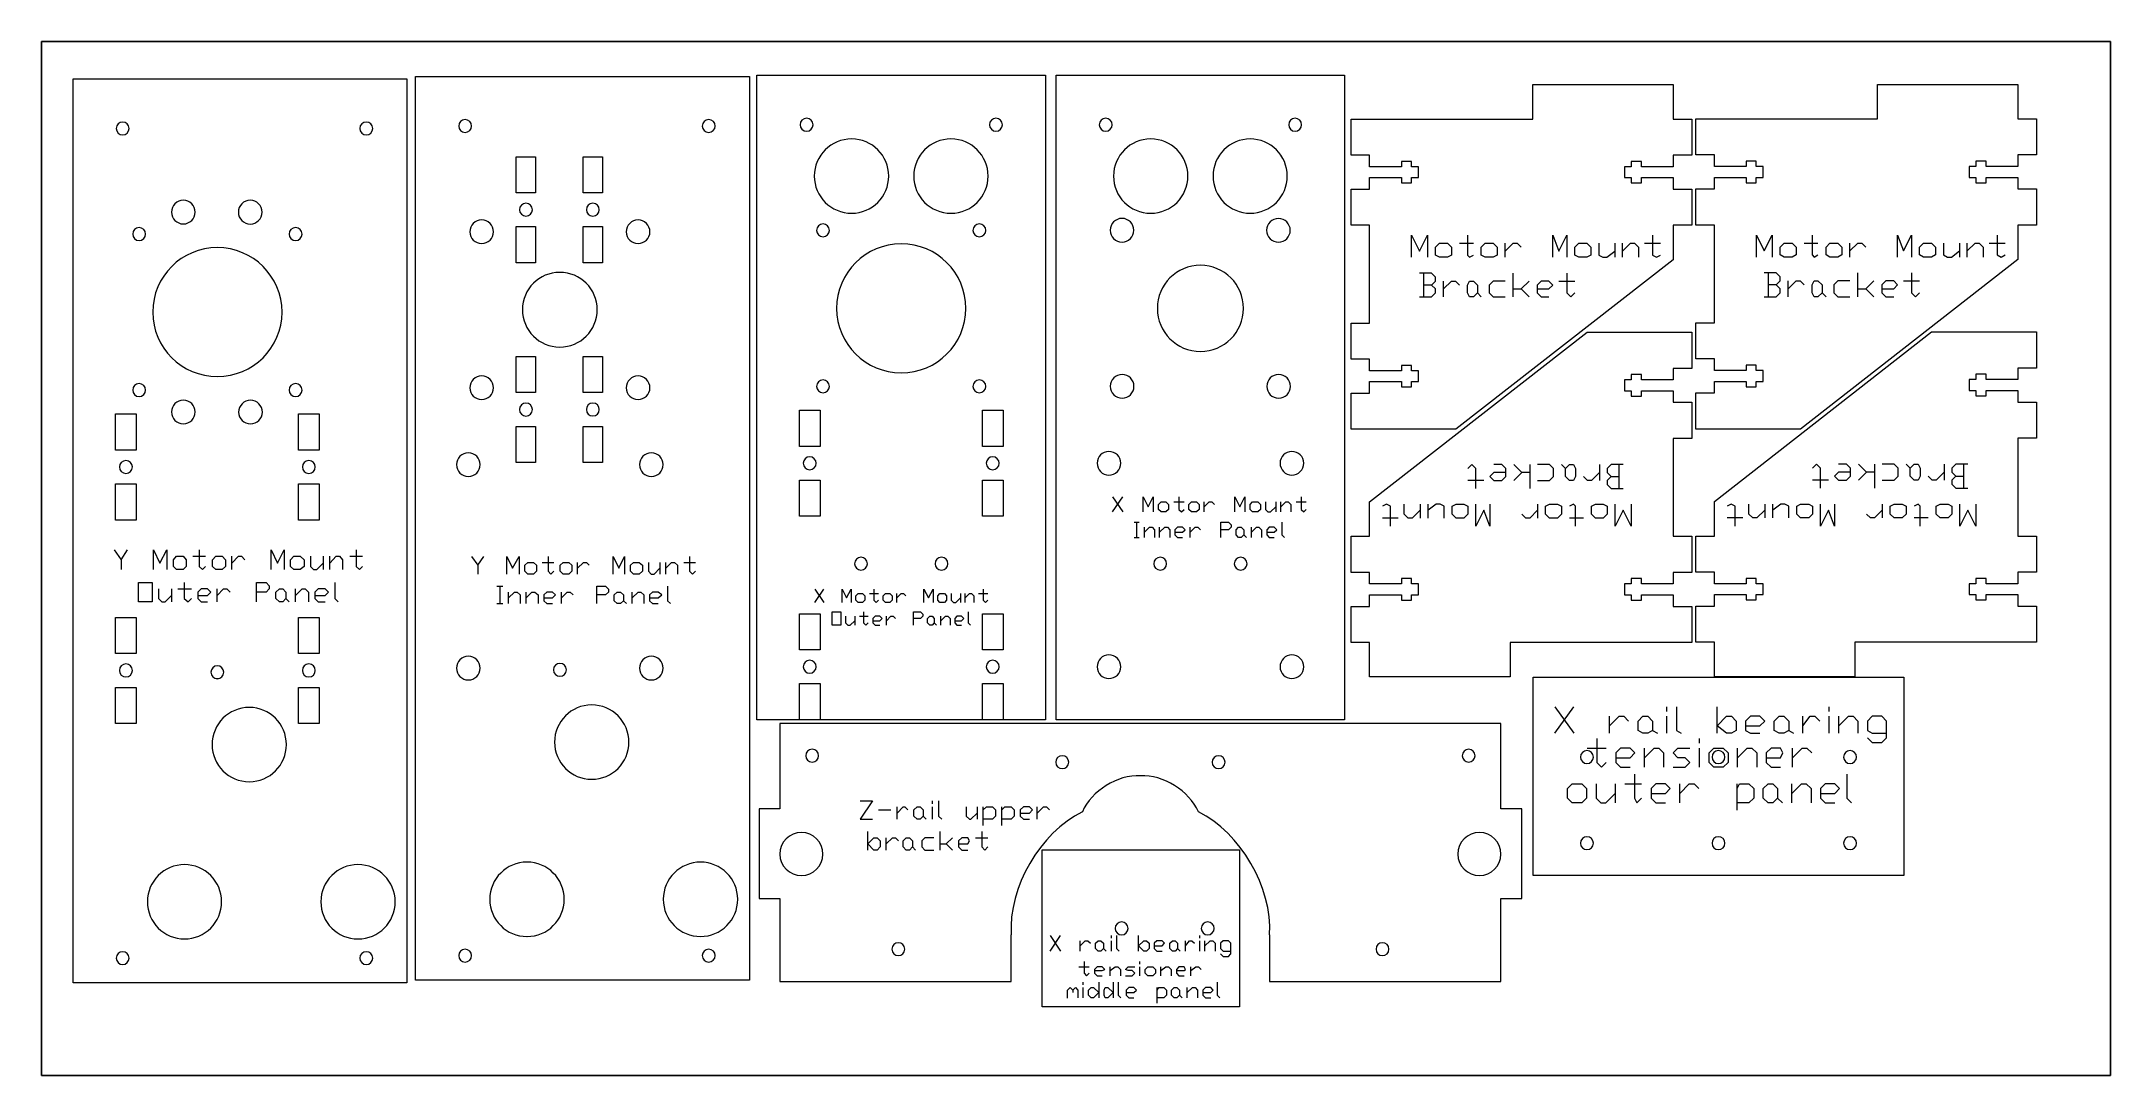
# Model space of a CAD drawing. Header units: inches. Extents: x -12 to 12, y -6 to 6.
import ezdxf

# ---------------------------------------------------------------- set-up
doc = ezdxf.new("R2010")
doc.units = ezdxf.units.IN
doc.layers.get('0').update_dxf_attribs({"linetype": 'CONTINUOUS', "lineweight": 25, "true_color": 0x000000})
doc.layers.add('CUT_SHEET_1', color=179, linetype='CONTINUOUS', true_color=0x131326)

# ---------------------------------------------------------------- blocks, each defined once
blk = doc.blocks.new('BORDER')
for p, q in [((24, 0), (0, 0)), ((0, 0), (0, -12)), ((24, -12), (24, 0)), ((0, -12), (24, -12))]:
    blk.add_line(p, q)

msp = doc.modelspace()

# ---------------------------------------------------------------- linework, layer by layer
at = {"layer": 'CUT_SHEET_1', "color": 3, "lineweight": 15, "true_color": 0x00ff00}
for p, q in [((-11.632, -4.923), (-11.632, 5.564)), ((-11.632, 5.564), (-7.761, 5.564)), ((-7.761, 5.564), (-7.761, -4.923)), ((-7.659, -4.894), (-7.659, 5.591)), ((-7.659, 5.591), (-3.788, 5.591)), ((-3.788, 5.591), (-3.788, -4.894)), ((-3.7, -1.871), (-3.7, 5.607)), ((-3.7, 5.607), (-0.354, 5.607)), ((-0.354, 5.607), (-0.354, -1.871)), ((-0.23, -1.872), (-0.23, 5.607)), ((-0.23, 5.607), (3.116, 5.607)), ((3.116, 5.607), (3.116, -1.872)), ((5.299, 5.099), (5.299, 5.499)), ((5.299, 5.499), (6.926, 5.499)), ((6.926, 5.499), (6.926, 5.099)), ((9.296, 5.102), (9.296, 5.501)), ((9.296, 5.501), (10.924, 5.501)), ((10.924, 5.501), (10.924, 5.102)), ((3.191, 4.68), (3.191, 5.099)), ((3.191, 5.099), (5.299, 5.099)), ((6.926, 5.099), (7.141, 5.099)), ((7.141, 5.099), (7.141, 4.68)), ((7.189, 4.682), (7.189, 5.102)), ((7.189, 5.102), (9.296, 5.102)), ((10.924, 5.102), (11.139, 5.102)), ((11.139, 5.102), (11.139, 4.682)), ((3.406, 4.68), (3.191, 4.68)), ((3.406, 4.546), (3.406, 4.68)), ((3.892, 4.608), (3.774, 4.608)), ((3.774, 4.608), (3.774, 4.546)), ((3.892, 4.546), (3.892, 4.608)), ((6.558, 4.608), (6.44, 4.608)), ((6.44, 4.608), (6.44, 4.546)), ((6.558, 4.546), (6.558, 4.608)), ((7.141, 4.68), (6.926, 4.68)), ((6.926, 4.68), (6.926, 4.546)), ((7.404, 4.682), (7.189, 4.682)), ((7.404, 4.548), (7.404, 4.682)), ((7.89, 4.61), (7.772, 4.61)), ((7.772, 4.61), (7.772, 4.548)), ((7.89, 4.548), (7.89, 4.61)), ((10.556, 4.61), (10.438, 4.61)), ((10.438, 4.61), (10.438, 4.548)), ((10.556, 4.548), (10.556, 4.61)), ((11.139, 4.682), (10.924, 4.682)), ((10.924, 4.682), (10.924, 4.548)), ((3.774, 4.546), (3.406, 4.546)), ((3.406, 4.286), (3.406, 4.42)), ((3.406, 4.42), (3.774, 4.42)), ((3.774, 4.42), (3.774, 4.358)), ((3.774, 4.358), (3.892, 4.358)), ((3.971, 4.546), (3.892, 4.546)), ((3.892, 4.358), (3.892, 4.42)), ((3.892, 4.42), (3.971, 4.42)), ((3.971, 4.42), (3.971, 4.546)), ((6.44, 4.546), (6.362, 4.546)), ((6.362, 4.546), (6.362, 4.42)), ((6.362, 4.42), (6.44, 4.42)), ((6.44, 4.42), (6.44, 4.358)), ((6.44, 4.358), (6.558, 4.358)), ((6.926, 4.546), (6.558, 4.546)), ((6.558, 4.358), (6.558, 4.42)), ((6.558, 4.42), (6.926, 4.42)), ((6.926, 4.42), (6.926, 4.286)), ((7.772, 4.548), (7.404, 4.548)), ((7.404, 4.288), (7.404, 4.422)), ((7.404, 4.422), (7.772, 4.422)), ((7.772, 4.422), (7.772, 4.36)), ((7.772, 4.36), (7.89, 4.36)), ((7.969, 4.548), (7.89, 4.548)), ((7.89, 4.36), (7.89, 4.422)), ((7.89, 4.422), (7.969, 4.422)), ((7.969, 4.422), (7.969, 4.548)), ((10.438, 4.548), (10.359, 4.548)), ((10.359, 4.548), (10.359, 4.422)), ((10.359, 4.422), (10.438, 4.422)), ((10.438, 4.422), (10.438, 4.36)), ((10.438, 4.36), (10.556, 4.36)), ((10.924, 4.548), (10.556, 4.548)), ((10.556, 4.36), (10.556, 4.422)), ((10.556, 4.422), (10.924, 4.422)), ((10.924, 4.422), (10.924, 4.288)), ((3.191, 3.866), (3.191, 4.286)), ((3.191, 4.286), (3.406, 4.286)), ((6.926, 4.286), (7.141, 4.286)), ((7.141, 4.286), (7.141, 3.866)), ((7.189, 3.869), (7.189, 4.288)), ((7.189, 4.288), (7.404, 4.288)), ((10.924, 4.288), (11.139, 4.288)), ((11.139, 4.288), (11.139, 3.869)), ((3.406, 3.866), (3.191, 3.866)), ((3.406, 2.732), (3.406, 3.866)), ((7.141, 3.866), (6.926, 3.866)), ((6.926, 3.866), (6.926, 3.467)), ((7.404, 3.869), (7.189, 3.869)), ((7.404, 2.734), (7.404, 3.869)), ((11.139, 3.869), (10.924, 3.869)), ((10.924, 3.869), (10.924, 3.469)), ((6.926, 3.467), (4.406, 1.499)), ((6.926, 3.467), (6.926, 3.467)), ((10.924, 3.469), (8.403, 1.502)), ((10.924, 3.469), (10.924, 3.469)), ((3.191, 2.312), (3.191, 2.732)), ((3.191, 2.732), (3.406, 2.732)), ((7.189, 2.315), (7.189, 2.734)), ((7.189, 2.734), (7.404, 2.734)), ((3.406, 0.658), (5.927, 2.626)), ((5.927, 2.626), (7.141, 2.626)), ((7.141, 2.626), (7.141, 2.206)), ((7.404, 0.661), (9.924, 2.628)), ((9.924, 2.628), (11.139, 2.628)), ((11.139, 2.628), (11.139, 2.208)), ((3.406, 2.312), (3.191, 2.312)), ((3.406, 2.179), (3.406, 2.312)), ((3.774, 2.179), (3.406, 2.179)), ((3.892, 2.241), (3.774, 2.241)), ((3.774, 2.241), (3.774, 2.179)), ((3.892, 2.179), (3.892, 2.241)), ((3.971, 2.179), (3.892, 2.179)), ((3.971, 2.053), (3.971, 2.179)), ((7.141, 2.206), (6.926, 2.206)), ((6.926, 2.206), (6.926, 2.072)), ((7.404, 2.315), (7.189, 2.315)), ((7.404, 2.181), (7.404, 2.315)), ((7.772, 2.181), (7.404, 2.181)), ((7.89, 2.243), (7.772, 2.243)), ((7.772, 2.243), (7.772, 2.181)), ((7.89, 2.181), (7.89, 2.243)), ((7.969, 2.181), (7.89, 2.181)), ((7.969, 2.055), (7.969, 2.181)), ((11.139, 2.208), (10.924, 2.208)), ((10.924, 2.208), (10.924, 2.075)), ((3.406, 1.919), (3.406, 2.053)), ((3.406, 2.053), (3.774, 2.053)), ((3.774, 2.053), (3.774, 1.991)), ((3.774, 1.991), (3.892, 1.991)), ((3.892, 1.991), (3.892, 2.053)), ((3.892, 2.053), (3.971, 2.053)), ((6.44, 2.072), (6.362, 2.072)), ((6.362, 2.072), (6.362, 1.946)), ((6.362, 1.946), (6.44, 1.946)), ((6.558, 2.134), (6.44, 2.134)), ((6.44, 2.134), (6.44, 2.072)), ((6.44, 1.946), (6.44, 1.884)), ((6.558, 2.072), (6.558, 2.134)), ((6.926, 2.072), (6.558, 2.072)), ((6.558, 1.884), (6.558, 1.946)), ((6.558, 1.946), (6.926, 1.946)), ((6.926, 1.946), (6.926, 1.813)), ((7.189, 1.502), (7.189, 1.921)), ((7.189, 1.921), (7.404, 1.921)), ((7.404, 1.921), (7.404, 2.055)), ((7.404, 2.055), (7.772, 2.055)), ((7.772, 2.055), (7.772, 1.993)), ((7.772, 1.993), (7.89, 1.993)), ((7.89, 1.993), (7.89, 2.055)), ((7.89, 2.055), (7.969, 2.055)), ((10.438, 2.075), (10.359, 2.075)), ((10.359, 2.075), (10.359, 1.949)), ((10.359, 1.949), (10.438, 1.949)), ((10.556, 2.137), (10.438, 2.137)), ((10.438, 2.137), (10.438, 2.075)), ((10.438, 1.949), (10.438, 1.887)), ((10.556, 2.075), (10.556, 2.137)), ((10.924, 2.075), (10.556, 2.075)), ((10.556, 1.887), (10.556, 1.949)), ((10.556, 1.949), (10.924, 1.949)), ((10.924, 1.949), (10.924, 1.815)), ((3.191, 1.499), (3.191, 1.919)), ((3.191, 1.919), (3.406, 1.919)), ((6.44, 1.884), (6.558, 1.884)), ((6.926, 1.813), (7.141, 1.813)), ((7.141, 1.813), (7.141, 1.393)), ((10.438, 1.887), (10.556, 1.887)), ((10.924, 1.815), (11.139, 1.815)), ((11.139, 1.815), (11.139, 1.395)), ((4.406, 1.499), (3.191, 1.499)), ((8.403, 1.502), (7.189, 1.502)), ((7.141, 1.393), (6.926, 1.393)), ((6.926, 1.393), (6.926, 0.259)), ((11.139, 1.395), (10.924, 1.395)), ((10.924, 1.395), (10.924, 0.261)), ((3.406, 0.259), (3.406, 0.658)), ((3.406, 0.658), (3.406, 0.658)), ((7.404, 0.261), (7.404, 0.661)), ((7.404, 0.661), (7.404, 0.661)), ((3.191, -0.161), (3.191, 0.259)), ((3.191, 0.259), (3.406, 0.259)), ((6.926, 0.259), (7.141, 0.259)), ((7.141, 0.259), (7.141, -0.161)), ((7.189, -0.159), (7.189, 0.261)), ((7.189, 0.261), (7.404, 0.261)), ((10.924, 0.261), (11.139, 0.261)), ((11.139, 0.261), (11.139, -0.159)), ((3.406, -0.161), (3.191, -0.161)), ((3.406, -0.295), (3.406, -0.161)), ((3.892, -0.233), (3.774, -0.233)), ((3.774, -0.233), (3.774, -0.295)), ((3.892, -0.295), (3.892, -0.233)), ((6.558, -0.233), (6.44, -0.233)), ((6.44, -0.233), (6.44, -0.295)), ((6.558, -0.295), (6.558, -0.233)), ((7.141, -0.161), (6.926, -0.161)), ((6.926, -0.161), (6.926, -0.295)), ((7.404, -0.159), (7.189, -0.159)), ((7.404, -0.293), (7.404, -0.159)), ((7.89, -0.231), (7.772, -0.231)), ((7.772, -0.231), (7.772, -0.293)), ((7.89, -0.293), (7.89, -0.231)), ((10.556, -0.231), (10.438, -0.231)), ((10.438, -0.231), (10.438, -0.293)), ((10.556, -0.293), (10.556, -0.231)), ((11.139, -0.159), (10.924, -0.159)), ((10.924, -0.159), (10.924, -0.293)), ((3.774, -0.295), (3.406, -0.295)), ((3.406, -0.555), (3.406, -0.421)), ((3.406, -0.421), (3.774, -0.421)), ((3.774, -0.421), (3.774, -0.483)), ((3.971, -0.295), (3.892, -0.295)), ((3.892, -0.483), (3.892, -0.421)), ((3.892, -0.421), (3.971, -0.421)), ((3.971, -0.421), (3.971, -0.295)), ((6.44, -0.295), (6.362, -0.295)), ((6.362, -0.295), (6.362, -0.421)), ((6.362, -0.421), (6.44, -0.421)), ((6.44, -0.421), (6.44, -0.483)), ((6.926, -0.295), (6.558, -0.295)), ((6.558, -0.483), (6.558, -0.421)), ((6.558, -0.421), (6.926, -0.421)), ((6.926, -0.421), (6.926, -0.555)), ((7.772, -0.293), (7.404, -0.293)), ((7.404, -0.552), (7.404, -0.419)), ((7.404, -0.419), (7.772, -0.419)), ((7.772, -0.419), (7.772, -0.48)), ((7.969, -0.293), (7.89, -0.293)), ((7.89, -0.48), (7.89, -0.419)), ((7.89, -0.419), (7.969, -0.419)), ((7.969, -0.419), (7.969, -0.293)), ((10.438, -0.293), (10.359, -0.293)), ((10.359, -0.293), (10.359, -0.418)), ((10.359, -0.418), (10.438, -0.418)), ((10.438, -0.418), (10.438, -0.48)), ((10.924, -0.293), (10.556, -0.293)), ((10.556, -0.48), (10.556, -0.418)), ((10.556, -0.418), (10.924, -0.418)), ((10.924, -0.418), (10.924, -0.552)), ((3.191, -0.974), (3.191, -0.555)), ((3.191, -0.555), (3.406, -0.555)), ((3.774, -0.483), (3.892, -0.483)), ((6.44, -0.483), (6.558, -0.483)), ((6.926, -0.555), (7.141, -0.555)), ((7.141, -0.555), (7.141, -0.974)), ((7.189, -0.972), (7.189, -0.552)), ((7.189, -0.552), (7.404, -0.552)), ((7.772, -0.48), (7.89, -0.48)), ((10.438, -0.48), (10.556, -0.48)), ((10.924, -0.552), (11.139, -0.552)), ((11.139, -0.552), (11.139, -0.972)), ((3.406, -0.974), (3.191, -0.974)), ((3.406, -1.374), (3.406, -0.974)), ((7.141, -0.974), (5.034, -0.974)), ((5.034, -0.974), (5.034, -1.374)), ((7.404, -0.972), (7.189, -0.972)), ((7.404, -1.372), (7.404, -0.972)), ((11.139, -0.972), (9.032, -0.972)), ((9.032, -0.972), (9.032, -1.372)), ((5.034, -1.374), (3.406, -1.374)), ((5.301, -3.678), (5.301, -1.375)), ((5.301, -1.375), (9.603, -1.375)), ((9.032, -1.372), (7.404, -1.372)), ((9.603, -1.375), (9.603, -3.678)), ((-0.354, -1.871), (-3.7, -1.871)), ((4.929, -1.913), (-3.435, -1.913)), ((-3.435, -1.913), (-3.435, -2.906)), ((3.116, -1.872), (-0.23, -1.872)), ((4.929, -2.906), (4.929, -1.913)), ((-3.435, -2.906), (-3.676, -2.906)), ((-3.676, -2.906), (-3.676, -3.946)), ((5.17, -2.906), (4.929, -2.906)), ((5.17, -3.946), (5.17, -2.906)), ((-0.393, -5.203), (-0.393, -3.381)), ((-0.393, -3.381), (1.897, -3.381)), ((1.897, -3.381), (1.897, -5.203)), ((9.603, -3.678), (5.301, -3.678)), ((-3.676, -3.946), (-3.435, -3.946)), ((-3.435, -3.946), (-3.435, -4.907)), ((4.928, -4.907), (4.929, -3.946)), ((4.929, -3.946), (5.17, -3.946)), ((-0.752, -4.907), (-0.752, -4.365)), ((2.246, -4.365), (2.246, -4.907)), ((-7.761, -4.923), (-11.632, -4.923)), ((-3.788, -4.894), (-7.659, -4.894)), ((-3.435, -4.907), (-0.752, -4.907)), ((2.246, -4.907), (4.928, -4.907)), ((1.897, -5.203), (-0.393, -5.203))]:
    msp.add_line(p, q, dxfattribs=at)
at = {"layer": 'CUT_SHEET_1', "color": 1, "lineweight": 15, "true_color": 0xff0000}
for p, q in [((-11.057, 5.064), (-11.057, 5.064)), ((-8.232, 5.064), (-8.232, 5.064)), ((-7.085, 5.093), (-7.085, 5.093)), ((-4.259, 5.093), (-4.259, 5.093)), ((0.345, 5.108), (0.345, 5.108)), ((2.542, 5.108), (2.542, 5.108)), ((-2.603, 4.868), (-2.603, 4.868)), ((-1.45, 4.868), (-1.45, 4.868)), ((0.27, 5.033), (0.27, 5.033)), ((0.867, 4.868), (0.867, 4.868)), ((2.02, 4.868), (2.02, 4.868)), ((2.467, 5.033), (2.467, 5.033)), ((-6.492, 4.662), (-6.268, 4.662)), ((-6.492, 4.243), (-6.492, 4.662)), ((-6.268, 4.662), (-6.268, 4.243)), ((-5.716, 4.243), (-5.716, 4.662)), ((-5.716, 4.662), (-5.492, 4.662)), ((-5.492, 4.662), (-5.492, 4.243)), ((-2.172, 4.437), (-2.172, 4.437)), ((-1.019, 4.437), (-1.019, 4.437)), ((1.298, 4.437), (1.298, 4.437)), ((2.451, 4.437), (2.451, 4.437)), ((-6.268, 4.243), (-6.492, 4.243)), ((-5.492, 4.243), (-5.716, 4.243)), ((-5.604, 4.122), (-5.604, 4.122)), ((-10.216, 4.019), (-10.216, 4.019)), ((-9.44, 4.019), (-9.44, 4.019)), ((-6.492, 3.851), (-6.268, 3.851)), ((-6.492, 3.432), (-6.492, 3.851)), ((-6.268, 3.851), (-6.268, 3.432)), ((-5.716, 3.432), (-5.716, 3.851)), ((-5.716, 3.851), (-5.492, 3.851)), ((-5.679, 4.047), (-5.679, 4.047)), ((-5.529, 4.047), (-5.529, 4.047)), ((-5.492, 3.851), (-5.492, 3.432)), ((-9.052, 3.839), (-9.052, 3.839)), ((-6.756, 3.791), (-6.756, 3.791)), ((-4.942, 3.791), (-4.942, 3.791)), ((-2.859, 3.807), (-2.859, 3.807)), ((0.671, 3.808), (0.671, 3.808)), ((2.485, 3.808), (2.485, 3.808)), ((-6.268, 3.432), (-6.492, 3.432)), ((-5.492, 3.432), (-5.716, 3.432)), ((-5.987, 3.319), (-5.987, 3.319)), ((-5.552, 2.886), (-5.552, 2.886)), ((-5.987, 2.453), (-5.987, 2.453)), ((-6.492, 2.343), (-6.268, 2.343)), ((-6.492, 1.925), (-6.492, 2.343)), ((-6.268, 2.343), (-6.268, 1.925)), ((-5.716, 1.925), (-5.716, 2.343)), ((-5.716, 2.343), (-5.492, 2.343)), ((-5.492, 2.343), (-5.492, 1.925)), ((-10.791, 1.954), (-10.791, 1.954)), ((-6.756, 1.981), (-6.756, 1.981)), ((-6.268, 1.925), (-6.492, 1.925)), ((-5.492, 1.925), (-5.716, 1.925)), ((-4.942, 1.981), (-4.942, 1.981)), ((-2.859, 1.997), (-2.859, 1.997)), ((0.672, 1.998), (0.672, 1.998)), ((2.488, 1.997), (2.488, 1.997)), ((-10.216, 1.7), (-10.216, 1.7)), ((-6.38, 1.803), (-6.38, 1.803)), ((-3.208, 1.72), (-2.968, 1.72)), ((-3.208, 1.301), (-3.208, 1.72)), ((-2.968, 1.72), (-2.968, 1.301)), ((-1.086, 1.72), (-0.846, 1.72)), ((-1.086, 1.301), (-1.086, 1.72)), ((-0.846, 1.72), (-0.846, 1.301)), ((-11.14, 1.677), (-10.9, 1.677)), ((-11.14, 1.258), (-11.14, 1.677)), ((-10.9, 1.677), (-10.9, 1.258)), ((-9.018, 1.677), (-8.778, 1.677)), ((-9.018, 1.258), (-9.018, 1.677)), ((-8.778, 1.677), (-8.778, 1.258)), ((-6.492, 1.532), (-6.268, 1.532)), ((-6.492, 1.113), (-6.492, 1.532)), ((-6.268, 1.532), (-6.268, 1.113)), ((-5.716, 1.113), (-5.716, 1.532)), ((-5.716, 1.532), (-5.492, 1.532)), ((-5.604, 1.654), (-5.604, 1.654)), ((-5.492, 1.532), (-5.492, 1.113)), ((-10.9, 1.258), (-11.14, 1.258)), ((-8.778, 1.258), (-9.018, 1.258)), ((-2.968, 1.301), (-3.208, 1.301)), ((-0.846, 1.301), (-1.086, 1.301)), ((-11.02, 1.136), (-11.02, 1.136)), ((-8.898, 1.136), (-8.898, 1.136)), ((-6.91, 1.089), (-6.91, 1.089)), ((-6.268, 1.113), (-6.492, 1.113)), ((-5.492, 1.113), (-5.716, 1.113)), ((-3.088, 1.18), (-3.088, 1.18)), ((0.52, 1.105), (0.52, 1.105)), ((2.642, 1.105), (2.642, 1.105)), ((-11.14, 0.865), (-10.9, 0.865)), ((-11.14, 0.446), (-11.14, 0.865)), ((-10.9, 0.865), (-10.9, 0.446)), ((-9.018, 0.865), (-8.778, 0.865)), ((-9.018, 0.446), (-9.018, 0.865)), ((-8.778, 0.865), (-8.778, 0.446)), ((-3.208, 0.908), (-2.968, 0.908)), ((-3.208, 0.49), (-3.208, 0.908)), ((-2.968, 0.908), (-2.968, 0.49)), ((-1.086, 0.908), (-0.846, 0.908)), ((-1.086, 0.49), (-1.086, 0.908)), ((-0.846, 0.908), (-0.846, 0.49)), ((-2.968, 0.49), (-3.208, 0.49)), ((-0.846, 0.49), (-1.086, 0.49)), ((-10.9, 0.446), (-11.14, 0.446)), ((-8.778, 0.446), (-9.018, 0.446)), ((-1.56, 0.015), (-1.56, 0.015)), ((-11.14, -0.684), (-10.9, -0.684)), ((-11.14, -1.103), (-11.14, -0.684)), ((-10.9, -0.684), (-10.9, -1.103)), ((-9.018, -0.684), (-8.778, -0.684)), ((-9.018, -1.103), (-9.018, -0.684)), ((-8.778, -0.684), (-8.778, -1.103)), ((-3.208, -0.641), (-2.968, -0.641)), ((-3.208, -1.059), (-3.208, -0.641)), ((-2.968, -0.641), (-2.968, -1.059)), ((-1.086, -0.641), (-0.846, -0.641)), ((-1.086, -1.059), (-1.086, -0.641)), ((-0.846, -0.641), (-0.846, -1.059)), ((-10.9, -1.103), (-11.14, -1.103)), ((-8.778, -1.103), (-9.018, -1.103)), ((-2.968, -1.059), (-3.208, -1.059)), ((-3.088, -1.181), (-3.088, -1.181)), ((-0.846, -1.059), (-1.086, -1.059)), ((-11.02, -1.224), (-11.02, -1.224)), ((-10.033, -1.32), (-10.033, -1.32)), ((-10.033, -1.32), (-10.033, -1.32)), ((-8.898, -1.224), (-8.898, -1.224)), ((-6.91, -1.272), (-6.91, -1.272)), ((-5.986, -1.217), (-5.986, -1.217)), ((-4.788, -1.272), (-4.788, -1.272)), ((0.52, -1.256), (0.52, -1.256)), ((2.642, -1.256), (2.642, -1.256)), ((-11.14, -1.495), (-10.9, -1.495)), ((-11.14, -1.914), (-11.14, -1.495)), ((-10.9, -1.495), (-10.9, -1.914)), ((-9.018, -1.495), (-8.778, -1.495)), ((-9.018, -1.914), (-9.018, -1.495)), ((-8.778, -1.495), (-8.778, -1.914)), ((-3.208, -1.452), (-2.968, -1.452)), ((-3.208, -1.871), (-3.208, -1.452)), ((-2.968, -1.452), (-2.968, -1.871)), ((-1.086, -1.452), (-0.846, -1.452)), ((-1.086, -1.871), (-1.086, -1.452)), ((-0.846, -1.452), (-0.846, -1.871)), ((-10.9, -1.914), (-11.14, -1.914)), ((-8.778, -1.914), (-9.018, -1.914)), ((-5.617, -1.699), (-5.617, -1.699)), ((-2.968, -1.871), (-3.208, -1.871)), ((-0.846, -1.871), (-1.086, -1.871)), ((-9.158, -2.159), (-9.158, -2.159)), ((-5.185, -2.131), (-5.185, -2.131)), ((-3.06, -2.363), (-3.06, -2.363)), ((-2.985, -2.288), (-2.985, -2.288)), ((-0.16, -2.289), (-0.16, -2.289)), ((1.579, -2.364), (1.579, -2.364)), ((1.654, -2.289), (1.654, -2.289)), ((4.629, -2.288), (4.629, -2.288)), ((-6.367, -3.523), (-6.367, -3.523)), ((-9.909, -3.983), (-9.909, -3.983)), ((-7.896, -3.983), (-7.896, -3.983)), ((-5.936, -3.954), (-5.936, -3.954)), ((-3.924, -3.954), (-3.924, -3.954)), ((-11.057, -4.562), (-11.057, -4.562)), ((-8.232, -4.562), (-8.232, -4.562))]:
    msp.add_line(p, q, dxfattribs=at)
at = {"layer": 'CUT_SHEET_1', "color": 7, "lineweight": 15, "true_color": 0xffffff}
for p, q in [((3.893, 3.496), (3.893, 3.75)), ((3.893, 3.75), (3.985, 3.566)), ((3.985, 3.566), (4.078, 3.75)), ((4.078, 3.75), (4.078, 3.496)), ((4.17, 3.612), (4.216, 3.658)), ((4.17, 3.519), (4.17, 3.612)), ((4.216, 3.658), (4.309, 3.658)), ((4.309, 3.658), (4.355, 3.612)), ((4.355, 3.612), (4.355, 3.519)), ((4.447, 3.658), (4.609, 3.658)), ((4.539, 3.75), (4.539, 3.519)), ((4.701, 3.612), (4.747, 3.658)), ((4.701, 3.519), (4.701, 3.612)), ((4.747, 3.658), (4.84, 3.658)), ((4.84, 3.658), (4.886, 3.612)), ((4.886, 3.612), (4.886, 3.519)), ((4.978, 3.566), (5.07, 3.658)), ((4.978, 3.496), (4.978, 3.658)), ((5.07, 3.658), (5.117, 3.658)), ((5.117, 3.658), (5.163, 3.612)), ((5.532, 3.496), (5.532, 3.75)), ((5.532, 3.75), (5.601, 3.566)), ((5.601, 3.566), (5.694, 3.75)), ((5.694, 3.75), (5.694, 3.496)), ((5.786, 3.612), (5.832, 3.658)), ((5.786, 3.519), (5.786, 3.612)), ((5.832, 3.658), (5.925, 3.658)), ((5.925, 3.658), (5.971, 3.612)), ((5.971, 3.612), (5.971, 3.519)), ((6.063, 3.658), (6.063, 3.519)), ((6.248, 3.658), (6.248, 3.496)), ((6.34, 3.566), (6.433, 3.658)), ((6.34, 3.496), (6.34, 3.658)), ((6.433, 3.658), (6.479, 3.658)), ((6.479, 3.658), (6.525, 3.612)), ((6.525, 3.612), (6.525, 3.496)), ((6.594, 3.658), (6.779, 3.658)), ((6.687, 3.75), (6.687, 3.519)), ((7.891, 3.498), (7.891, 3.752)), ((7.891, 3.752), (7.983, 3.568)), ((7.983, 3.568), (8.075, 3.752)), ((8.075, 3.752), (8.075, 3.498)), ((8.168, 3.614), (8.214, 3.66)), ((8.168, 3.522), (8.168, 3.614)), ((8.214, 3.66), (8.306, 3.66)), ((8.306, 3.66), (8.352, 3.614)), ((8.352, 3.614), (8.352, 3.522)), ((8.445, 3.66), (8.606, 3.66)), ((8.537, 3.752), (8.537, 3.522)), ((8.699, 3.614), (8.745, 3.66)), ((8.699, 3.522), (8.699, 3.614)), ((8.745, 3.66), (8.837, 3.66)), ((8.837, 3.66), (8.883, 3.614)), ((8.883, 3.614), (8.883, 3.522)), ((8.976, 3.568), (9.068, 3.66)), ((8.976, 3.498), (8.976, 3.66)), ((9.068, 3.66), (9.114, 3.66)), ((9.114, 3.66), (9.161, 3.614)), ((9.53, 3.498), (9.53, 3.752)), ((9.53, 3.752), (9.599, 3.568)), ((9.599, 3.568), (9.691, 3.752)), ((9.691, 3.752), (9.691, 3.498)), ((9.784, 3.614), (9.83, 3.66)), ((9.784, 3.522), (9.784, 3.614)), ((9.83, 3.66), (9.922, 3.66)), ((9.922, 3.66), (9.968, 3.614)), ((9.968, 3.614), (9.968, 3.522)), ((10.061, 3.66), (10.061, 3.522)), ((10.246, 3.66), (10.246, 3.498)), ((10.338, 3.568), (10.43, 3.66)), ((10.338, 3.498), (10.338, 3.66)), ((10.43, 3.66), (10.476, 3.66)), ((10.476, 3.66), (10.523, 3.614)), ((10.523, 3.614), (10.523, 3.498)), ((10.592, 3.66), (10.776, 3.66)), ((10.684, 3.752), (10.684, 3.522)), ((4.216, 3.496), (4.17, 3.519)), ((4.309, 3.496), (4.216, 3.496)), ((4.355, 3.519), (4.309, 3.496)), ((4.539, 3.519), (4.563, 3.496)), ((4.563, 3.496), (4.609, 3.519)), ((4.747, 3.496), (4.701, 3.519)), ((4.84, 3.496), (4.747, 3.496)), ((4.886, 3.519), (4.84, 3.496)), ((5.832, 3.496), (5.786, 3.519)), ((5.925, 3.496), (5.832, 3.496)), ((5.971, 3.519), (5.925, 3.496)), ((6.063, 3.519), (6.109, 3.496)), ((6.109, 3.496), (6.155, 3.496)), ((6.155, 3.496), (6.248, 3.566)), ((6.687, 3.519), (6.733, 3.496)), ((6.733, 3.496), (6.779, 3.519)), ((8.214, 3.498), (8.168, 3.522)), ((8.306, 3.498), (8.214, 3.498)), ((8.352, 3.522), (8.306, 3.498)), ((8.537, 3.522), (8.56, 3.498)), ((8.56, 3.498), (8.606, 3.522)), ((8.745, 3.498), (8.699, 3.522)), ((8.837, 3.498), (8.745, 3.498)), ((8.883, 3.522), (8.837, 3.498)), ((9.83, 3.498), (9.784, 3.522)), ((9.922, 3.498), (9.83, 3.498)), ((9.968, 3.522), (9.922, 3.498)), ((10.061, 3.522), (10.107, 3.498)), ((10.107, 3.498), (10.153, 3.498)), ((10.153, 3.498), (10.246, 3.568)), ((10.684, 3.522), (10.73, 3.498)), ((10.73, 3.498), (10.776, 3.522)), ((4.124, 3.312), (3.985, 3.312)), ((4.032, 3.312), (4.032, 3.035)), ((4.124, 3.173), (4.032, 3.173)), ((4.17, 3.265), (4.124, 3.312)), ((4.124, 3.173), (4.17, 3.219)), ((4.17, 3.127), (4.124, 3.173)), ((4.17, 3.219), (4.17, 3.265)), ((4.17, 3.081), (4.17, 3.127)), ((4.262, 3.127), (4.355, 3.219)), ((4.262, 3.035), (4.262, 3.219)), ((4.355, 3.219), (4.401, 3.219)), ((4.401, 3.219), (4.447, 3.173)), ((4.539, 3.173), (4.563, 3.219)), ((4.539, 3.081), (4.539, 3.173)), ((4.563, 3.219), (4.609, 3.219)), ((4.609, 3.219), (4.655, 3.173)), ((4.655, 3.173), (4.655, 3.081)), ((4.84, 3.219), (4.793, 3.173)), ((4.793, 3.173), (4.793, 3.081)), ((4.978, 3.219), (4.84, 3.219)), ((5.07, 3.035), (5.07, 3.312)), ((5.07, 3.127), (5.163, 3.127)), ((5.163, 3.127), (5.255, 3.219)), ((5.163, 3.127), (5.255, 3.035)), ((5.394, 3.219), (5.348, 3.173)), ((5.348, 3.173), (5.348, 3.081)), ((5.348, 3.127), (5.486, 3.127)), ((5.486, 3.219), (5.394, 3.219)), ((5.532, 3.173), (5.486, 3.219)), ((5.486, 3.127), (5.532, 3.173)), ((5.601, 3.219), (5.786, 3.219)), ((5.694, 3.312), (5.694, 3.081)), ((8.122, 3.314), (7.983, 3.314)), ((8.029, 3.314), (8.029, 3.037)), ((8.122, 3.175), (8.029, 3.175)), ((8.168, 3.268), (8.122, 3.314)), ((8.122, 3.175), (8.168, 3.221)), ((8.168, 3.129), (8.122, 3.175)), ((8.168, 3.221), (8.168, 3.268)), ((8.168, 3.083), (8.168, 3.129)), ((8.26, 3.129), (8.352, 3.221)), ((8.26, 3.037), (8.26, 3.221)), ((8.352, 3.221), (8.399, 3.221)), ((8.399, 3.221), (8.445, 3.175)), ((8.537, 3.175), (8.56, 3.221)), ((8.537, 3.083), (8.537, 3.175)), ((8.56, 3.221), (8.606, 3.221)), ((8.606, 3.221), (8.653, 3.175)), ((8.653, 3.175), (8.653, 3.083)), ((8.837, 3.221), (8.791, 3.175)), ((8.791, 3.175), (8.791, 3.083)), ((8.976, 3.221), (8.837, 3.221)), ((9.068, 3.037), (9.068, 3.314)), ((9.068, 3.129), (9.161, 3.129)), ((9.161, 3.129), (9.253, 3.221)), ((9.161, 3.129), (9.253, 3.037)), ((9.391, 3.221), (9.345, 3.175)), ((9.345, 3.175), (9.345, 3.083)), ((9.345, 3.129), (9.484, 3.129)), ((9.484, 3.221), (9.391, 3.221)), ((9.53, 3.175), (9.484, 3.221)), ((9.484, 3.129), (9.53, 3.175)), ((9.599, 3.221), (9.784, 3.221)), ((9.691, 3.314), (9.691, 3.083)), ((3.985, 3.035), (4.124, 3.035)), ((4.124, 3.035), (4.17, 3.081)), ((4.563, 3.035), (4.539, 3.081)), ((4.609, 3.035), (4.563, 3.035)), ((4.655, 3.081), (4.609, 3.035)), ((4.655, 3.081), (4.701, 3.035)), ((4.793, 3.081), (4.84, 3.035)), ((4.84, 3.035), (4.978, 3.035)), ((5.348, 3.081), (5.394, 3.035)), ((5.394, 3.035), (5.486, 3.035)), ((5.694, 3.081), (5.74, 3.035)), ((5.74, 3.035), (5.786, 3.081)), ((7.983, 3.037), (8.122, 3.037)), ((8.122, 3.037), (8.168, 3.083)), ((8.56, 3.037), (8.537, 3.083)), ((8.606, 3.037), (8.56, 3.037)), ((8.653, 3.083), (8.606, 3.037)), ((8.653, 3.083), (8.699, 3.037)), ((8.791, 3.083), (8.837, 3.037)), ((8.837, 3.037), (8.976, 3.037)), ((9.345, 3.083), (9.391, 3.037)), ((9.391, 3.037), (9.484, 3.037)), ((9.691, 3.083), (9.738, 3.037)), ((9.738, 3.037), (9.784, 3.083)), ((4.592, 1.091), (4.546, 1.044)), ((4.639, 1.044), (4.592, 1.091)), ((4.639, 0.814), (4.639, 1.044)), ((4.846, 0.998), (4.8, 0.952)), ((4.939, 1.091), (4.846, 1.091)), ((4.985, 0.998), (4.846, 0.998)), ((4.985, 1.044), (4.939, 1.091)), ((4.985, 0.952), (4.985, 1.044)), ((5.17, 0.998), (5.077, 1.091)), ((5.17, 0.998), (5.077, 0.906)), ((5.262, 0.998), (5.17, 0.998)), ((5.262, 1.091), (5.262, 0.814)), ((5.493, 1.091), (5.354, 1.091)), ((5.539, 1.044), (5.493, 1.091)), ((5.539, 0.952), (5.539, 1.044)), ((5.678, 1.044), (5.631, 1.091)), ((5.678, 1.044), (5.724, 1.091)), ((5.678, 0.952), (5.678, 1.044)), ((5.724, 1.091), (5.77, 1.091)), ((5.77, 1.091), (5.793, 1.044)), ((5.793, 1.044), (5.793, 0.952)), ((6.07, 0.998), (5.978, 0.906)), ((6.07, 1.091), (6.07, 0.906)), ((6.209, 1.091), (6.162, 1.044)), ((6.162, 1.044), (6.162, 0.998)), ((6.162, 0.998), (6.209, 0.952)), ((6.347, 1.091), (6.209, 1.091)), ((6.301, 0.814), (6.301, 1.091)), ((8.59, 1.093), (8.544, 1.047)), ((8.636, 1.047), (8.59, 1.093)), ((8.636, 0.816), (8.636, 1.047)), ((8.844, 1), (8.798, 0.954)), ((8.937, 1.093), (8.844, 1.093)), ((8.983, 1), (8.844, 1)), ((8.983, 1.047), (8.937, 1.093)), ((8.983, 0.954), (8.983, 1.047)), ((9.167, 1), (9.075, 1.093)), ((9.167, 1), (9.075, 0.908)), ((9.26, 1), (9.167, 1)), ((9.26, 1.093), (9.26, 0.816)), ((9.491, 1.093), (9.352, 1.093)), ((9.537, 1.047), (9.491, 1.093)), ((9.537, 0.954), (9.537, 1.047)), ((9.675, 1.047), (9.629, 1.093)), ((9.675, 1.047), (9.721, 1.093)), ((9.675, 0.954), (9.675, 1.047)), ((9.721, 1.093), (9.768, 1.093)), ((9.768, 1.093), (9.791, 1.047)), ((9.791, 1.047), (9.791, 0.954)), ((10.068, 1), (9.975, 0.908)), ((10.068, 1.093), (10.068, 0.908)), ((10.206, 1.093), (10.16, 1.047)), ((10.16, 1.047), (10.16, 1)), ((10.16, 1), (10.206, 0.954)), ((10.345, 1.093), (10.206, 1.093)), ((10.299, 0.816), (10.299, 1.093)), ((4.731, 0.906), (4.546, 0.906)), ((4.8, 0.952), (4.846, 0.906)), ((4.846, 0.906), (4.939, 0.906)), ((4.939, 0.906), (4.985, 0.952)), ((5.354, 0.906), (5.493, 0.906)), ((5.493, 0.906), (5.539, 0.952)), ((5.724, 0.906), (5.678, 0.952)), ((5.77, 0.906), (5.724, 0.906)), ((5.793, 0.952), (5.77, 0.906)), ((5.932, 0.906), (5.885, 0.952)), ((5.978, 0.906), (5.932, 0.906)), ((6.209, 0.952), (6.162, 0.906)), ((6.162, 0.906), (6.162, 0.86)), ((6.162, 0.86), (6.209, 0.814)), ((6.209, 0.952), (6.301, 0.952)), ((6.209, 0.814), (6.347, 0.814)), ((8.729, 0.908), (8.544, 0.908)), ((8.798, 0.954), (8.844, 0.908)), ((8.844, 0.908), (8.937, 0.908)), ((8.937, 0.908), (8.983, 0.954)), ((9.352, 0.908), (9.491, 0.908)), ((9.491, 0.908), (9.537, 0.954)), ((9.721, 0.908), (9.675, 0.954)), ((9.768, 0.908), (9.721, 0.908)), ((9.791, 0.954), (9.768, 0.908)), ((9.929, 0.908), (9.883, 0.954)), ((9.975, 0.908), (9.929, 0.908)), ((10.206, 0.954), (10.16, 0.908)), ((10.16, 0.908), (10.16, 0.862)), ((10.16, 0.862), (10.206, 0.816)), ((10.206, 0.954), (10.299, 0.954)), ((10.206, 0.816), (10.345, 0.816)), ((0.423, 0.717), (0.543, 0.54)), ((0.423, 0.54), (0.543, 0.717)), ((0.78, 0.54), (0.78, 0.717)), ((0.78, 0.717), (0.836, 0.6)), ((0.836, 0.6), (0.896, 0.717)), ((0.896, 0.717), (0.896, 0.54)), ((0.956, 0.627), (0.986, 0.657)), ((0.956, 0.57), (0.956, 0.627)), ((0.986, 0.54), (0.956, 0.57)), ((0.986, 0.657), (1.043, 0.657)), ((1.043, 0.54), (0.986, 0.54)), ((1.043, 0.657), (1.073, 0.627)), ((1.073, 0.57), (1.043, 0.54)), ((1.073, 0.627), (1.073, 0.57)), ((1.133, 0.657), (1.253, 0.657)), ((1.193, 0.717), (1.193, 0.57)), ((1.193, 0.57), (1.223, 0.54)), ((1.223, 0.54), (1.253, 0.57)), ((1.309, 0.627), (1.339, 0.657)), ((1.309, 0.57), (1.309, 0.627)), ((1.339, 0.54), (1.309, 0.57)), ((1.339, 0.657), (1.399, 0.657)), ((1.399, 0.54), (1.339, 0.54)), ((1.399, 0.657), (1.429, 0.627)), ((1.429, 0.57), (1.399, 0.54)), ((1.429, 0.627), (1.429, 0.57)), ((1.486, 0.6), (1.546, 0.657)), ((1.486, 0.54), (1.486, 0.657)), ((1.546, 0.657), (1.576, 0.657)), ((1.576, 0.657), (1.606, 0.627)), ((1.843, 0.54), (1.843, 0.717)), ((1.843, 0.717), (1.902, 0.6)), ((1.902, 0.6), (1.959, 0.717)), ((1.959, 0.717), (1.959, 0.54)), ((2.019, 0.627), (2.049, 0.657)), ((2.019, 0.57), (2.019, 0.627)), ((2.049, 0.54), (2.019, 0.57)), ((2.049, 0.657), (2.109, 0.657)), ((2.109, 0.54), (2.049, 0.54)), ((2.109, 0.657), (2.139, 0.627)), ((2.139, 0.57), (2.109, 0.54)), ((2.139, 0.627), (2.139, 0.57)), ((2.196, 0.657), (2.196, 0.57)), ((2.196, 0.57), (2.226, 0.54)), ((2.226, 0.54), (2.256, 0.54)), ((2.256, 0.54), (2.316, 0.6)), ((2.316, 0.657), (2.316, 0.54)), ((2.376, 0.6), (2.432, 0.657)), ((2.376, 0.54), (2.376, 0.657)), ((2.432, 0.657), (2.462, 0.657)), ((2.462, 0.657), (2.492, 0.627)), ((2.492, 0.627), (2.492, 0.54)), ((2.552, 0.657), (2.669, 0.657)), ((2.612, 0.717), (2.612, 0.57)), ((2.612, 0.57), (2.642, 0.54)), ((2.642, 0.54), (2.669, 0.57)), ((3.6, 0.629), (3.554, 0.606)), ((3.646, 0.606), (3.6, 0.629)), ((3.646, 0.375), (3.646, 0.606)), ((3.808, 0.513), (3.808, 0.629)), ((3.854, 0.467), (3.808, 0.513)), ((3.992, 0.56), (3.9, 0.467)), ((3.992, 0.629), (3.992, 0.467)), ((4.085, 0.467), (4.085, 0.629)), ((4.177, 0.629), (4.085, 0.56)), ((4.223, 0.629), (4.177, 0.629)), ((4.269, 0.606), (4.223, 0.629)), ((4.269, 0.467), (4.269, 0.606)), ((4.362, 0.606), (4.408, 0.629)), ((4.362, 0.513), (4.362, 0.606)), ((4.408, 0.467), (4.362, 0.513)), ((4.408, 0.629), (4.5, 0.629)), ((4.5, 0.629), (4.546, 0.606)), ((4.546, 0.513), (4.5, 0.467)), ((4.546, 0.606), (4.546, 0.513)), ((4.639, 0.375), (4.639, 0.629)), ((4.731, 0.56), (4.639, 0.375)), ((4.8, 0.375), (4.731, 0.56)), ((4.8, 0.629), (4.8, 0.375)), ((5.216, 0.467), (5.17, 0.513)), ((5.354, 0.56), (5.262, 0.467)), ((5.354, 0.629), (5.354, 0.467)), ((5.447, 0.606), (5.493, 0.629)), ((5.447, 0.513), (5.447, 0.606)), ((5.493, 0.467), (5.447, 0.513)), ((5.493, 0.629), (5.585, 0.629)), ((5.585, 0.629), (5.631, 0.606)), ((5.631, 0.513), (5.585, 0.467)), ((5.631, 0.606), (5.631, 0.513)), ((5.77, 0.629), (5.724, 0.606)), ((5.793, 0.606), (5.77, 0.629)), ((5.793, 0.375), (5.793, 0.606)), ((5.978, 0.606), (6.024, 0.629)), ((5.978, 0.513), (5.978, 0.606)), ((6.024, 0.467), (5.978, 0.513)), ((6.024, 0.629), (6.116, 0.629)), ((6.116, 0.629), (6.162, 0.606)), ((6.162, 0.513), (6.116, 0.467)), ((6.162, 0.606), (6.162, 0.513)), ((6.255, 0.375), (6.255, 0.629)), ((6.347, 0.56), (6.255, 0.375)), ((6.44, 0.375), (6.347, 0.56)), ((6.44, 0.629), (6.44, 0.375)), ((7.598, 0.631), (7.551, 0.608)), ((7.644, 0.608), (7.598, 0.631)), ((7.644, 0.377), (7.644, 0.608)), ((7.805, 0.516), (7.805, 0.631)), ((7.851, 0.47), (7.805, 0.516)), ((7.99, 0.562), (7.898, 0.47)), ((7.99, 0.631), (7.99, 0.47)), ((8.082, 0.47), (8.082, 0.631)), ((8.175, 0.631), (8.082, 0.562)), ((8.221, 0.631), (8.175, 0.631)), ((8.267, 0.608), (8.221, 0.631)), ((8.267, 0.47), (8.267, 0.608)), ((8.359, 0.608), (8.405, 0.631)), ((8.359, 0.516), (8.359, 0.608)), ((8.405, 0.47), (8.359, 0.516)), ((8.405, 0.631), (8.498, 0.631)), ((8.498, 0.631), (8.544, 0.608)), ((8.544, 0.516), (8.498, 0.47)), ((8.544, 0.608), (8.544, 0.516)), ((8.636, 0.377), (8.636, 0.631)), ((8.729, 0.562), (8.636, 0.377)), ((8.798, 0.377), (8.729, 0.562)), ((8.798, 0.631), (8.798, 0.377)), ((9.214, 0.47), (9.167, 0.516)), ((9.352, 0.562), (9.26, 0.47)), ((9.352, 0.631), (9.352, 0.47)), ((9.444, 0.608), (9.491, 0.631)), ((9.444, 0.516), (9.444, 0.608)), ((9.491, 0.47), (9.444, 0.516)), ((9.491, 0.631), (9.583, 0.631)), ((9.583, 0.631), (9.629, 0.608)), ((9.629, 0.516), (9.583, 0.47)), ((9.629, 0.608), (9.629, 0.516)), ((9.768, 0.631), (9.721, 0.608)), ((9.791, 0.608), (9.768, 0.631)), ((9.791, 0.377), (9.791, 0.608)), ((9.975, 0.608), (10.022, 0.631)), ((9.975, 0.516), (9.975, 0.608)), ((10.022, 0.47), (9.975, 0.516)), ((10.022, 0.631), (10.114, 0.631)), ((10.114, 0.631), (10.16, 0.608)), ((10.16, 0.516), (10.114, 0.47)), ((10.16, 0.608), (10.16, 0.516)), ((10.252, 0.377), (10.252, 0.631)), ((10.345, 0.562), (10.252, 0.377)), ((10.437, 0.377), (10.345, 0.562)), ((10.437, 0.631), (10.437, 0.377)), ((0.673, 0.42), (0.733, 0.42)), ((0.673, 0.244), (0.733, 0.244)), ((0.703, 0.42), (0.703, 0.244)), ((0.793, 0.244), (0.793, 0.364)), ((0.793, 0.304), (0.853, 0.363)), ((0.853, 0.363), (0.883, 0.363)), ((0.883, 0.363), (0.91, 0.334)), ((0.91, 0.334), (0.91, 0.244)), ((0.97, 0.244), (0.97, 0.364)), ((0.97, 0.304), (1.03, 0.363)), ((1.03, 0.363), (1.06, 0.363)), ((1.06, 0.363), (1.09, 0.334)), ((1.09, 0.334), (1.09, 0.244)), ((1.176, 0.363), (1.146, 0.334)), ((1.146, 0.334), (1.146, 0.274)), ((1.146, 0.304), (1.236, 0.304)), ((1.146, 0.274), (1.176, 0.244)), ((1.236, 0.363), (1.176, 0.363)), ((1.176, 0.244), (1.236, 0.244)), ((1.266, 0.334), (1.236, 0.363)), ((1.236, 0.304), (1.266, 0.334)), ((1.326, 0.244), (1.326, 0.364)), ((1.326, 0.304), (1.383, 0.363)), ((1.383, 0.363), (1.413, 0.363)), ((1.413, 0.363), (1.443, 0.334)), ((1.679, 0.244), (1.679, 0.42)), ((1.679, 0.42), (1.769, 0.42)), ((1.769, 0.334), (1.679, 0.334)), ((1.769, 0.42), (1.799, 0.39)), ((1.799, 0.364), (1.769, 0.334)), ((1.799, 0.39), (1.799, 0.364)), ((1.856, 0.334), (1.886, 0.364)), ((1.856, 0.274), (1.856, 0.334)), ((1.886, 0.244), (1.856, 0.274)), ((1.886, 0.364), (1.916, 0.364)), ((1.916, 0.244), (1.886, 0.244)), ((1.916, 0.364), (1.946, 0.334)), ((1.946, 0.274), (1.916, 0.244)), ((1.946, 0.334), (1.946, 0.274)), ((1.946, 0.274), (1.976, 0.244)), ((2.036, 0.244), (2.036, 0.364)), ((2.036, 0.304), (2.092, 0.363)), ((2.092, 0.363), (2.122, 0.363)), ((2.122, 0.363), (2.152, 0.334)), ((2.152, 0.334), (2.152, 0.244)), ((2.242, 0.363), (2.212, 0.334)), ((2.212, 0.334), (2.212, 0.274)), ((2.212, 0.304), (2.299, 0.304)), ((2.212, 0.274), (2.242, 0.244)), ((2.299, 0.363), (2.242, 0.363)), ((2.242, 0.244), (2.299, 0.244)), ((2.329, 0.334), (2.299, 0.363)), ((2.299, 0.304), (2.329, 0.334)), ((2.389, 0.42), (2.389, 0.274)), ((2.389, 0.274), (2.419, 0.244)), ((3.738, 0.467), (3.554, 0.467)), ((3.9, 0.467), (3.854, 0.467)), ((4.5, 0.467), (4.408, 0.467)), ((5.262, 0.467), (5.216, 0.467)), ((5.585, 0.467), (5.493, 0.467)), ((5.885, 0.467), (5.724, 0.467)), ((6.116, 0.467), (6.024, 0.467)), ((7.736, 0.47), (7.551, 0.47)), ((7.898, 0.47), (7.851, 0.47)), ((8.498, 0.47), (8.405, 0.47)), ((9.26, 0.47), (9.214, 0.47)), ((9.583, 0.47), (9.491, 0.47)), ((9.883, 0.47), (9.721, 0.47)), ((10.114, 0.47), (10.022, 0.47)), ((-11.156, 0.102), (-11.074, -0.017)), ((-11.074, -0.017), (-11, 0.102)), ((-10.701, -0.129), (-10.701, 0.102)), ((-10.701, 0.102), (-10.626, -0.055)), ((-10.626, -0.055), (-10.544, 0.102)), ((-10.544, 0.102), (-10.544, -0.129)), ((-10.469, -0.017), (-10.432, 0.027)), ((-10.432, 0.027), (-10.357, 0.027)), ((-10.357, 0.027), (-10.32, -0.017)), ((-10.245, 0.027), (-10.096, 0.027)), ((-10.171, 0.102), (-10.171, -0.092)), ((-10.014, -0.017), (-9.977, 0.027)), ((-9.977, 0.027), (-9.902, 0.027)), ((-9.902, 0.027), (-9.865, -0.017)), ((-9.79, -0.055), (-9.715, 0.027)), ((-9.79, -0.129), (-9.79, 0.027)), ((-9.715, 0.027), (-9.678, 0.027)), ((-9.678, 0.027), (-9.641, -0.017)), ((-9.334, -0.129), (-9.334, 0.102)), ((-9.334, 0.102), (-9.26, -0.055)), ((-9.26, -0.055), (-9.185, 0.102)), ((-9.185, 0.102), (-9.185, -0.129)), ((-9.11, -0.017), (-9.073, 0.027)), ((-9.073, 0.027), (-8.999, 0.027)), ((-8.999, 0.027), (-8.954, -0.017)), ((-8.879, 0.027), (-8.879, -0.092)), ((-8.73, 0.027), (-8.73, -0.129)), ((-8.655, -0.055), (-8.58, 0.027)), ((-8.655, -0.129), (-8.655, 0.027)), ((-8.58, 0.027), (-8.543, 0.027)), ((-8.543, 0.027), (-8.506, -0.017)), ((-8.424, 0.027), (-8.274, 0.027)), ((-8.349, 0.102), (-8.349, -0.092)), ((-7.012, 0.022), (-6.938, -0.079)), ((-6.938, -0.079), (-6.87, 0.022)), ((-6.601, -0.18), (-6.601, 0.022)), ((-6.601, 0.022), (-6.534, -0.113)), ((-6.534, -0.113), (-6.46, 0.022)), ((-6.46, 0.022), (-6.46, -0.18)), ((-6.123, 0.022), (-6.123, -0.147)), ((-5.37, -0.18), (-5.37, 0.022)), ((-5.37, 0.022), (-5.302, -0.113)), ((-5.302, -0.113), (-5.235, 0.022)), ((-5.235, 0.022), (-5.235, -0.18)), ((-4.481, 0.022), (-4.481, -0.147)), ((-11.074, -0.017), (-11.074, -0.129)), ((-10.469, -0.092), (-10.469, -0.017)), ((-10.432, -0.129), (-10.469, -0.092)), ((-10.357, -0.129), (-10.432, -0.129)), ((-10.32, -0.092), (-10.357, -0.129)), ((-10.32, -0.017), (-10.32, -0.092)), ((-10.171, -0.092), (-10.133, -0.129)), ((-10.133, -0.129), (-10.096, -0.092)), ((-10.014, -0.092), (-10.014, -0.017)), ((-9.977, -0.129), (-10.014, -0.092)), ((-9.902, -0.129), (-9.977, -0.129)), ((-9.865, -0.092), (-9.902, -0.129)), ((-9.865, -0.017), (-9.865, -0.092)), ((-9.11, -0.092), (-9.11, -0.017)), ((-9.073, -0.129), (-9.11, -0.092)), ((-8.999, -0.129), (-9.073, -0.129)), ((-8.954, -0.092), (-8.999, -0.129)), ((-8.954, -0.017), (-8.954, -0.092)), ((-8.879, -0.092), (-8.842, -0.129)), ((-8.842, -0.129), (-8.804, -0.129)), ((-8.804, -0.129), (-8.73, -0.055)), ((-8.506, -0.017), (-8.506, -0.129)), ((-8.349, -0.092), (-8.312, -0.129)), ((-8.312, -0.129), (-8.274, -0.092)), ((-6.938, -0.079), (-6.938, -0.18)), ((-6.393, -0.079), (-6.359, -0.046)), ((-6.393, -0.147), (-6.393, -0.079)), ((-6.359, -0.18), (-6.393, -0.147)), ((-6.359, -0.046), (-6.292, -0.046)), ((-6.292, -0.18), (-6.359, -0.18)), ((-6.292, -0.046), (-6.258, -0.079)), ((-6.258, -0.147), (-6.292, -0.18)), ((-6.258, -0.079), (-6.258, -0.147)), ((-6.191, -0.046), (-6.056, -0.046)), ((-6.123, -0.147), (-6.09, -0.18)), ((-6.09, -0.18), (-6.056, -0.147)), ((-5.982, -0.079), (-5.948, -0.046)), ((-5.982, -0.147), (-5.982, -0.079)), ((-5.948, -0.18), (-5.982, -0.147)), ((-5.948, -0.046), (-5.881, -0.046)), ((-5.881, -0.18), (-5.948, -0.18)), ((-5.881, -0.046), (-5.848, -0.079)), ((-5.848, -0.147), (-5.881, -0.18)), ((-5.848, -0.079), (-5.848, -0.147)), ((-5.78, -0.113), (-5.713, -0.046)), ((-5.78, -0.18), (-5.78, -0.046)), ((-5.713, -0.046), (-5.679, -0.046)), ((-5.679, -0.046), (-5.646, -0.079)), ((-5.168, -0.079), (-5.134, -0.046)), ((-5.168, -0.147), (-5.168, -0.079)), ((-5.134, -0.18), (-5.168, -0.147)), ((-5.134, -0.046), (-5.067, -0.046)), ((-5.067, -0.18), (-5.134, -0.18)), ((-5.067, -0.046), (-5.027, -0.079)), ((-5.027, -0.147), (-5.067, -0.18)), ((-5.027, -0.079), (-5.027, -0.147)), ((-4.959, -0.046), (-4.959, -0.147)), ((-4.959, -0.147), (-4.926, -0.18)), ((-4.926, -0.18), (-4.892, -0.18)), ((-4.892, -0.18), (-4.825, -0.113)), ((-4.825, -0.046), (-4.825, -0.18)), ((-4.757, -0.113), (-4.69, -0.046)), ((-4.757, -0.18), (-4.757, -0.046)), ((-4.69, -0.046), (-4.656, -0.046)), ((-4.656, -0.046), (-4.623, -0.079)), ((-4.623, -0.079), (-4.623, -0.18)), ((-4.549, -0.046), (-4.414, -0.046)), ((-4.481, -0.147), (-4.448, -0.18)), ((-4.448, -0.18), (-4.414, -0.147)), ((-10.873, -0.279), (-10.716, -0.279)), ((-10.873, -0.503), (-10.873, -0.279)), ((-10.716, -0.279), (-10.716, -0.503)), ((-10.641, -0.353), (-10.641, -0.465)), ((-10.641, -0.465), (-10.604, -0.503)), ((-10.566, -0.503), (-10.492, -0.428)), ((-10.492, -0.353), (-10.492, -0.503)), ((-10.417, -0.353), (-10.26, -0.353)), ((-10.343, -0.279), (-10.343, -0.465)), ((-10.343, -0.465), (-10.298, -0.503)), ((-10.298, -0.503), (-10.26, -0.465)), ((-10.148, -0.353), (-10.186, -0.391)), ((-10.186, -0.391), (-10.186, -0.465)), ((-10.186, -0.428), (-10.074, -0.428)), ((-10.186, -0.465), (-10.148, -0.503)), ((-10.074, -0.353), (-10.148, -0.353)), ((-10.036, -0.391), (-10.074, -0.353)), ((-10.074, -0.428), (-10.036, -0.391)), ((-9.962, -0.428), (-9.887, -0.353)), ((-9.962, -0.503), (-9.962, -0.353)), ((-9.887, -0.353), (-9.85, -0.353)), ((-9.85, -0.353), (-9.812, -0.391)), ((-9.506, -0.503), (-9.506, -0.279)), ((-9.506, -0.279), (-9.394, -0.279)), ((-9.394, -0.391), (-9.506, -0.391)), ((-9.394, -0.279), (-9.357, -0.316)), ((-9.357, -0.353), (-9.394, -0.391)), ((-9.357, -0.316), (-9.357, -0.353)), ((-9.282, -0.391), (-9.237, -0.353)), ((-9.282, -0.465), (-9.282, -0.391)), ((-9.237, -0.503), (-9.282, -0.465)), ((-9.237, -0.353), (-9.2, -0.353)), ((-9.2, -0.353), (-9.163, -0.391)), ((-9.163, -0.465), (-9.2, -0.503)), ((-9.163, -0.391), (-9.163, -0.465)), ((-9.163, -0.465), (-9.125, -0.503)), ((-9.051, -0.428), (-8.976, -0.353)), ((-9.051, -0.503), (-9.051, -0.353)), ((-8.976, -0.353), (-8.939, -0.353)), ((-8.939, -0.353), (-8.901, -0.391)), ((-8.901, -0.391), (-8.901, -0.503)), ((-8.789, -0.353), (-8.827, -0.391)), ((-8.827, -0.391), (-8.827, -0.465)), ((-8.827, -0.428), (-8.707, -0.428)), ((-8.827, -0.465), (-8.789, -0.503)), ((-8.707, -0.353), (-8.789, -0.353)), ((-8.67, -0.391), (-8.707, -0.353)), ((-8.707, -0.428), (-8.67, -0.391)), ((-8.595, -0.279), (-8.595, -0.465)), ((-8.595, -0.465), (-8.558, -0.503)), ((-6.716, -0.322), (-6.648, -0.322)), ((-6.682, -0.322), (-6.682, -0.524)), ((-6.581, -0.456), (-6.514, -0.389)), ((-6.581, -0.524), (-6.581, -0.389)), ((-6.514, -0.389), (-6.48, -0.389)), ((-6.48, -0.389), (-6.446, -0.423)), ((-6.446, -0.423), (-6.446, -0.524)), ((-6.379, -0.456), (-6.312, -0.389)), ((-6.379, -0.524), (-6.379, -0.389)), ((-6.312, -0.389), (-6.278, -0.389)), ((-6.278, -0.389), (-6.238, -0.423)), ((-6.238, -0.423), (-6.238, -0.524)), ((-6.137, -0.389), (-6.171, -0.423)), ((-6.171, -0.423), (-6.171, -0.49)), ((-6.171, -0.456), (-6.07, -0.456)), ((-6.07, -0.389), (-6.137, -0.389)), ((-6.036, -0.423), (-6.07, -0.389)), ((-6.07, -0.456), (-6.036, -0.423)), ((-5.969, -0.456), (-5.901, -0.389)), ((-5.969, -0.524), (-5.969, -0.389)), ((-5.901, -0.389), (-5.868, -0.389)), ((-5.868, -0.389), (-5.834, -0.423)), ((-5.558, -0.524), (-5.558, -0.322)), ((-5.558, -0.322), (-5.457, -0.322)), ((-5.457, -0.423), (-5.558, -0.423)), ((-5.457, -0.322), (-5.424, -0.355)), ((-5.424, -0.389), (-5.457, -0.423)), ((-5.424, -0.355), (-5.424, -0.389)), ((-5.356, -0.423), (-5.323, -0.389)), ((-5.356, -0.49), (-5.356, -0.423)), ((-5.323, -0.389), (-5.282, -0.389)), ((-5.282, -0.389), (-5.249, -0.423)), ((-5.249, -0.423), (-5.249, -0.49)), ((-5.148, -0.456), (-5.08, -0.389)), ((-5.148, -0.524), (-5.148, -0.389)), ((-5.08, -0.389), (-5.047, -0.389)), ((-5.047, -0.389), (-5.013, -0.423)), ((-5.013, -0.423), (-5.013, -0.524)), ((-4.912, -0.389), (-4.946, -0.423)), ((-4.946, -0.423), (-4.946, -0.49)), ((-4.946, -0.456), (-4.845, -0.456)), ((-4.845, -0.389), (-4.912, -0.389)), ((-4.804, -0.423), (-4.845, -0.389)), ((-4.845, -0.456), (-4.804, -0.423)), ((-4.737, -0.322), (-4.737, -0.49)), ((-3.03, -0.355), (-2.923, -0.512)), ((-3.03, -0.512), (-2.923, -0.355)), ((-2.713, -0.512), (-2.713, -0.355)), ((-2.713, -0.355), (-2.66, -0.458)), ((-2.66, -0.458), (-2.607, -0.355)), ((-2.607, -0.355), (-2.607, -0.512)), ((-2.553, -0.435), (-2.527, -0.408)), ((-2.553, -0.485), (-2.553, -0.435)), ((-2.527, -0.408), (-2.477, -0.408)), ((-2.477, -0.408), (-2.45, -0.435)), ((-2.45, -0.435), (-2.45, -0.485)), ((-2.397, -0.408), (-2.29, -0.408)), ((-2.343, -0.355), (-2.343, -0.485)), ((-2.237, -0.435), (-2.21, -0.408)), ((-2.237, -0.485), (-2.237, -0.435)), ((-2.21, -0.408), (-2.16, -0.408)), ((-2.16, -0.408), (-2.133, -0.435)), ((-2.133, -0.435), (-2.133, -0.485)), ((-2.08, -0.458), (-2.027, -0.408)), ((-2.08, -0.512), (-2.08, -0.408)), ((-2.027, -0.408), (-2, -0.408)), ((-2, -0.408), (-1.974, -0.435)), ((-1.764, -0.512), (-1.764, -0.355)), ((-1.764, -0.355), (-1.71, -0.458)), ((-1.71, -0.458), (-1.657, -0.355)), ((-1.657, -0.355), (-1.657, -0.512)), ((-1.604, -0.435), (-1.58, -0.408)), ((-1.604, -0.485), (-1.604, -0.435)), ((-1.58, -0.408), (-1.527, -0.408)), ((-1.527, -0.408), (-1.501, -0.435)), ((-1.501, -0.435), (-1.501, -0.485)), ((-1.447, -0.408), (-1.447, -0.485)), ((-1.394, -0.512), (-1.341, -0.458)), ((-1.341, -0.408), (-1.341, -0.512)), ((-1.287, -0.458), (-1.237, -0.408)), ((-1.287, -0.512), (-1.287, -0.408)), ((-1.237, -0.408), (-1.211, -0.408)), ((-1.211, -0.408), (-1.184, -0.435)), ((-1.184, -0.435), (-1.184, -0.512)), ((-1.131, -0.408), (-1.024, -0.408)), ((-1.077, -0.355), (-1.077, -0.485)), ((-10.716, -0.503), (-10.873, -0.503)), ((-10.604, -0.503), (-10.566, -0.503)), ((-10.148, -0.503), (-10.074, -0.503)), ((-9.2, -0.503), (-9.237, -0.503)), ((-8.789, -0.503), (-8.707, -0.503)), ((-6.716, -0.524), (-6.648, -0.524)), ((-6.171, -0.49), (-6.137, -0.524)), ((-6.137, -0.524), (-6.07, -0.524)), ((-5.323, -0.524), (-5.356, -0.49)), ((-5.282, -0.524), (-5.323, -0.524)), ((-5.249, -0.49), (-5.282, -0.524)), ((-5.249, -0.49), (-5.215, -0.524)), ((-4.946, -0.49), (-4.912, -0.524)), ((-4.912, -0.524), (-4.845, -0.524)), ((-4.737, -0.49), (-4.703, -0.524)), ((-2.83, -0.618), (-2.726, -0.618)), ((-2.83, -0.775), (-2.83, -0.618)), ((-2.726, -0.618), (-2.726, -0.775)), ((-2.673, -0.671), (-2.673, -0.748)), ((-2.567, -0.671), (-2.567, -0.775)), ((-2.527, -0.512), (-2.553, -0.485)), ((-2.477, -0.512), (-2.527, -0.512)), ((-2.513, -0.671), (-2.41, -0.671)), ((-2.45, -0.485), (-2.477, -0.512)), ((-2.463, -0.618), (-2.463, -0.748)), ((-2.33, -0.671), (-2.357, -0.698)), ((-2.357, -0.698), (-2.357, -0.748)), ((-2.343, -0.485), (-2.317, -0.512)), ((-2.277, -0.671), (-2.33, -0.671)), ((-2.317, -0.512), (-2.29, -0.485)), ((-2.25, -0.698), (-2.277, -0.671)), ((-2.277, -0.725), (-2.25, -0.698)), ((-2.21, -0.512), (-2.237, -0.485)), ((-2.16, -0.512), (-2.21, -0.512)), ((-2.197, -0.725), (-2.147, -0.671)), ((-2.197, -0.775), (-2.197, -0.671)), ((-2.133, -0.485), (-2.16, -0.512)), ((-2.147, -0.671), (-2.12, -0.671)), ((-2.12, -0.671), (-2.094, -0.698)), ((-1.884, -0.775), (-1.884, -0.618)), ((-1.884, -0.618), (-1.804, -0.618)), ((-1.804, -0.698), (-1.884, -0.698)), ((-1.804, -0.618), (-1.777, -0.645)), ((-1.777, -0.671), (-1.804, -0.698)), ((-1.777, -0.645), (-1.777, -0.671)), ((-1.724, -0.698), (-1.697, -0.671)), ((-1.724, -0.748), (-1.724, -0.698)), ((-1.697, -0.671), (-1.67, -0.671)), ((-1.67, -0.671), (-1.644, -0.698)), ((-1.644, -0.698), (-1.644, -0.748)), ((-1.58, -0.512), (-1.604, -0.485)), ((-1.527, -0.512), (-1.58, -0.512)), ((-1.567, -0.725), (-1.514, -0.671)), ((-1.567, -0.775), (-1.567, -0.671)), ((-1.501, -0.485), (-1.527, -0.512)), ((-1.514, -0.671), (-1.487, -0.671)), ((-1.487, -0.671), (-1.461, -0.698)), ((-1.461, -0.698), (-1.461, -0.775)), ((-1.447, -0.485), (-1.421, -0.512)), ((-1.421, -0.512), (-1.394, -0.512)), ((-1.381, -0.671), (-1.407, -0.698)), ((-1.407, -0.698), (-1.407, -0.748)), ((-1.327, -0.671), (-1.381, -0.671)), ((-1.301, -0.698), (-1.327, -0.671)), ((-1.327, -0.725), (-1.301, -0.698)), ((-1.251, -0.618), (-1.251, -0.748)), ((-1.077, -0.485), (-1.051, -0.512)), ((-1.051, -0.512), (-1.024, -0.485)), ((-2.726, -0.775), (-2.83, -0.775)), ((-2.673, -0.748), (-2.647, -0.775)), ((-2.647, -0.775), (-2.62, -0.775)), ((-2.62, -0.775), (-2.567, -0.725)), ((-2.463, -0.748), (-2.437, -0.775)), ((-2.437, -0.775), (-2.41, -0.748)), ((-2.357, -0.725), (-2.277, -0.725)), ((-2.357, -0.748), (-2.33, -0.775)), ((-2.33, -0.775), (-2.277, -0.775)), ((-1.697, -0.775), (-1.724, -0.748)), ((-1.67, -0.775), (-1.697, -0.775)), ((-1.644, -0.748), (-1.67, -0.775)), ((-1.644, -0.748), (-1.617, -0.775)), ((-1.407, -0.725), (-1.327, -0.725)), ((-1.407, -0.748), (-1.381, -0.775)), ((-1.381, -0.775), (-1.327, -0.775)), ((-1.251, -0.748), (-1.224, -0.775)), ((5.552, -1.72), (5.773, -2.025)), ((5.552, -2.025), (5.773, -1.72)), ((6.189, -1.942), (6.299, -1.831)), ((6.189, -2.025), (6.189, -1.831)), ((6.299, -1.831), (6.355, -1.831)), ((6.355, -1.831), (6.41, -1.886)), ((6.521, -1.886), (6.576, -1.831)), ((6.521, -1.997), (6.521, -1.886)), ((6.576, -1.831), (6.632, -1.831)), ((6.632, -1.831), (6.687, -1.886)), ((6.687, -1.886), (6.687, -1.997)), ((6.853, -1.775), (6.853, -1.72)), ((6.853, -2.025), (6.853, -1.831)), ((6.964, -1.72), (6.964, -1.997)), ((7.435, -2.025), (7.435, -1.72)), ((7.435, -1.942), (7.546, -1.831)), ((7.546, -1.831), (7.601, -1.831)), ((7.601, -1.831), (7.656, -1.886)), ((7.656, -1.886), (7.656, -1.997)), ((7.823, -1.831), (7.767, -1.886)), ((7.767, -1.886), (7.767, -1.997)), ((7.933, -1.831), (7.823, -1.831)), ((7.989, -1.886), (7.933, -1.831)), ((7.933, -1.942), (7.989, -1.886)), ((8.099, -1.886), (8.155, -1.831)), ((8.099, -1.997), (8.099, -1.886)), ((8.155, -1.831), (8.21, -1.831)), ((8.21, -1.831), (8.266, -1.886)), ((8.266, -1.886), (8.266, -1.997)), ((8.432, -1.942), (8.515, -1.831)), ((8.432, -2.025), (8.432, -1.831)), ((8.515, -1.831), (8.57, -1.831)), ((8.57, -1.831), (8.626, -1.886)), ((8.736, -1.776), (8.736, -1.72)), ((8.736, -2.025), (8.736, -1.831)), ((8.847, -1.942), (8.958, -1.831)), ((8.847, -2.025), (8.847, -1.831)), ((8.958, -1.831), (9.013, -1.831)), ((9.013, -1.831), (9.069, -1.886)), ((9.069, -1.886), (9.069, -2.025)), ((9.235, -1.831), (9.179, -1.886)), ((9.179, -1.886), (9.179, -1.997)), ((9.346, -1.831), (9.235, -1.831)), ((9.401, -1.886), (9.346, -1.831)), ((9.401, -2.08), (9.401, -1.886)), ((6.04, -2.089), (6.04, -2.366)), ((6.576, -2.025), (6.521, -1.997)), ((6.632, -2.025), (6.576, -2.025)), ((6.687, -1.997), (6.632, -2.025)), ((6.687, -1.997), (6.743, -2.025)), ((6.964, -1.997), (7.019, -2.025)), ((7.231, -2.144), (7.231, -2.089)), ((7.546, -2.025), (7.435, -1.942)), ((7.601, -2.025), (7.546, -2.025)), ((7.656, -1.997), (7.601, -2.025)), ((7.767, -1.942), (7.933, -1.942)), ((7.767, -1.997), (7.823, -2.025)), ((7.823, -2.025), (7.933, -2.025)), ((8.155, -2.025), (8.099, -1.997)), ((8.21, -2.025), (8.155, -2.025)), ((8.266, -1.997), (8.21, -2.025)), ((8.266, -1.997), (8.321, -2.025)), ((9.179, -1.997), (9.235, -2.025)), ((9.179, -2.08), (9.235, -2.136)), ((9.235, -2.025), (9.401, -2.025)), ((9.235, -2.136), (9.346, -2.136)), ((9.346, -2.136), (9.401, -2.08)), ((5.93, -2.2), (6.151, -2.2)), ((6.04, -2.366), (6.096, -2.421)), ((6.096, -2.421), (6.151, -2.366)), ((6.317, -2.2), (6.262, -2.255)), ((6.262, -2.255), (6.262, -2.366)), ((6.262, -2.311), (6.428, -2.311)), ((6.262, -2.366), (6.317, -2.421)), ((6.428, -2.2), (6.317, -2.2)), ((6.483, -2.255), (6.428, -2.2)), ((6.428, -2.311), (6.483, -2.255)), ((6.594, -2.311), (6.705, -2.2)), ((6.594, -2.421), (6.594, -2.2)), ((6.705, -2.2), (6.76, -2.2)), ((6.76, -2.2), (6.816, -2.255)), ((6.816, -2.255), (6.816, -2.421)), ((6.927, -2.255), (6.982, -2.2)), ((6.982, -2.311), (6.927, -2.255)), ((6.982, -2.2), (7.12, -2.2)), ((7.065, -2.311), (6.982, -2.311)), ((7.12, -2.366), (7.065, -2.311)), ((7.065, -2.421), (7.12, -2.366)), ((7.231, -2.421), (7.231, -2.2)), ((7.342, -2.255), (7.397, -2.2)), ((7.342, -2.366), (7.342, -2.255)), ((7.397, -2.421), (7.342, -2.366)), ((7.397, -2.2), (7.508, -2.2)), ((7.508, -2.2), (7.563, -2.255)), ((7.563, -2.366), (7.508, -2.421)), ((7.563, -2.255), (7.563, -2.366)), ((7.674, -2.311), (7.785, -2.2)), ((7.674, -2.421), (7.674, -2.2)), ((7.785, -2.2), (7.84, -2.2)), ((7.84, -2.2), (7.896, -2.255)), ((7.896, -2.255), (7.896, -2.421)), ((8.062, -2.2), (8.006, -2.255)), ((8.006, -2.255), (8.006, -2.366)), ((8.006, -2.311), (8.173, -2.311)), ((8.006, -2.366), (8.062, -2.421)), ((8.173, -2.2), (8.062, -2.2)), ((8.2, -2.255), (8.173, -2.2)), ((8.173, -2.311), (8.2, -2.255)), ((8.311, -2.311), (8.422, -2.2)), ((8.311, -2.421), (8.311, -2.2)), ((8.422, -2.2), (8.477, -2.2)), ((8.477, -2.2), (8.533, -2.255)), ((5.7, -2.67), (5.756, -2.615)), ((5.756, -2.615), (5.867, -2.615)), ((5.867, -2.615), (5.922, -2.67)), ((6.033, -2.615), (6.033, -2.781)), ((6.254, -2.615), (6.254, -2.836)), ((6.317, -2.421), (6.428, -2.421)), ((6.365, -2.615), (6.559, -2.615)), ((6.476, -2.504), (6.476, -2.781)), ((6.725, -2.615), (6.67, -2.67)), ((6.836, -2.615), (6.725, -2.615)), ((6.891, -2.67), (6.836, -2.615)), ((6.927, -2.421), (7.065, -2.421)), ((7.002, -2.726), (7.113, -2.615)), ((7.002, -2.836), (7.002, -2.615)), ((7.113, -2.615), (7.168, -2.615)), ((7.168, -2.615), (7.224, -2.67)), ((7.508, -2.421), (7.397, -2.421)), ((7.667, -2.67), (7.694, -2.615)), ((7.667, -2.919), (7.667, -2.615)), ((7.694, -2.615), (7.805, -2.615)), ((7.805, -2.615), (7.861, -2.67)), ((7.971, -2.67), (8.027, -2.615)), ((8.027, -2.615), (8.082, -2.615)), ((8.062, -2.421), (8.173, -2.421)), ((8.082, -2.615), (8.137, -2.67)), ((8.304, -2.726), (8.414, -2.615)), ((8.304, -2.836), (8.304, -2.615)), ((8.414, -2.615), (8.47, -2.615)), ((8.47, -2.615), (8.525, -2.67)), ((8.691, -2.615), (8.636, -2.67)), ((8.802, -2.615), (8.691, -2.615)), ((8.857, -2.67), (8.802, -2.615)), ((8.94, -2.504), (8.94, -2.781)), ((-2.505, -2.811), (-2.362, -2.811)), ((-2.362, -2.811), (-2.505, -3.026)), ((-1.665, -2.847), (-1.665, -2.811)), ((-1.593, -2.811), (-1.593, -2.99)), ((5.7, -2.781), (5.7, -2.67)), ((5.756, -2.836), (5.7, -2.781)), ((5.867, -2.836), (5.756, -2.836)), ((5.922, -2.781), (5.867, -2.836)), ((5.922, -2.67), (5.922, -2.781)), ((6.033, -2.781), (6.088, -2.836)), ((6.088, -2.836), (6.144, -2.836)), ((6.144, -2.836), (6.254, -2.726)), ((6.476, -2.781), (6.504, -2.836)), ((6.504, -2.836), (6.559, -2.781)), ((6.67, -2.67), (6.67, -2.781)), ((6.67, -2.726), (6.836, -2.726)), ((6.67, -2.781), (6.725, -2.836)), ((6.725, -2.836), (6.836, -2.836)), ((6.836, -2.726), (6.891, -2.67)), ((7.805, -2.836), (7.667, -2.836)), ((7.861, -2.781), (7.805, -2.836)), ((7.861, -2.67), (7.861, -2.781)), ((7.971, -2.781), (7.971, -2.67)), ((8.027, -2.836), (7.971, -2.781)), ((8.082, -2.836), (8.027, -2.836)), ((8.137, -2.781), (8.082, -2.836)), ((8.137, -2.67), (8.137, -2.781)), ((8.137, -2.781), (8.193, -2.836)), ((8.525, -2.67), (8.525, -2.836)), ((8.636, -2.67), (8.636, -2.781)), ((8.636, -2.726), (8.802, -2.726)), ((8.636, -2.781), (8.691, -2.836)), ((8.691, -2.836), (8.802, -2.836)), ((8.802, -2.726), (8.857, -2.67)), ((8.94, -2.781), (8.996, -2.836)), ((-2.505, -3.026), (-2.362, -3.026)), ((-2.29, -2.918), (-2.147, -2.918)), ((-2.076, -2.954), (-2.004, -2.883)), ((-2.076, -3.026), (-2.076, -2.883)), ((-2.004, -2.883), (-1.986, -2.883)), ((-1.986, -2.883), (-1.951, -2.918)), ((-1.879, -2.918), (-1.843, -2.883)), ((-1.879, -2.99), (-1.879, -2.918)), ((-1.843, -3.026), (-1.879, -2.99)), ((-1.843, -2.883), (-1.808, -2.883)), ((-1.808, -3.026), (-1.843, -3.026)), ((-1.808, -2.883), (-1.772, -2.918)), ((-1.772, -2.99), (-1.808, -3.026)), ((-1.772, -2.918), (-1.772, -2.99)), ((-1.772, -2.99), (-1.736, -3.026)), ((-1.665, -3.026), (-1.665, -2.883)), ((-1.593, -2.99), (-1.557, -3.026)), ((-1.272, -2.883), (-1.272, -2.99)), ((-1.272, -2.99), (-1.236, -3.026)), ((-1.236, -3.026), (-1.218, -3.026)), ((-1.218, -3.026), (-1.146, -2.954)), ((-1.146, -2.883), (-1.146, -3.026)), ((-1.075, -2.918), (-1.039, -2.883)), ((-1.075, -3.097), (-1.075, -2.883)), ((-0.968, -3.026), (-1.075, -3.026)), ((-1.039, -2.883), (-0.968, -2.883)), ((-0.968, -2.883), (-0.932, -2.918)), ((-0.932, -2.99), (-0.968, -3.026)), ((-0.932, -2.918), (-0.932, -2.99)), ((-0.861, -2.918), (-0.825, -2.883)), ((-0.861, -3.097), (-0.861, -2.883)), ((-0.753, -3.026), (-0.861, -3.026)), ((-0.825, -2.883), (-0.753, -2.883)), ((-0.753, -2.883), (-0.718, -2.918)), ((-0.718, -2.99), (-0.753, -3.026)), ((-0.718, -2.918), (-0.718, -2.99)), ((-0.61, -2.883), (-0.646, -2.918)), ((-0.646, -2.918), (-0.646, -2.99)), ((-0.646, -2.954), (-0.539, -2.954)), ((-0.646, -2.99), (-0.61, -3.026)), ((-0.539, -2.883), (-0.61, -2.883)), ((-0.61, -3.026), (-0.539, -3.026)), ((-0.503, -2.918), (-0.539, -2.883)), ((-0.539, -2.954), (-0.503, -2.918)), ((-0.449, -2.954), (-0.378, -2.883)), ((-0.449, -3.026), (-0.449, -2.883)), ((-0.378, -2.883), (-0.342, -2.883)), ((-0.342, -2.883), (-0.306, -2.918)), ((-2.415, -3.383), (-2.415, -3.169)), ((-2.415, -3.312), (-2.344, -3.24)), ((-2.344, -3.383), (-2.415, -3.312)), ((-2.344, -3.24), (-2.308, -3.24)), ((-2.308, -3.24), (-2.272, -3.276)), ((-2.272, -3.347), (-2.308, -3.383)), ((-2.272, -3.276), (-2.272, -3.347)), ((-2.201, -3.312), (-2.129, -3.24)), ((-2.201, -3.383), (-2.201, -3.24)), ((-2.129, -3.24), (-2.094, -3.24)), ((-2.094, -3.24), (-2.058, -3.276)), ((-2.004, -3.276), (-1.969, -3.24)), ((-2.004, -3.347), (-2.004, -3.276)), ((-1.969, -3.383), (-2.004, -3.347)), ((-1.969, -3.24), (-1.933, -3.24)), ((-1.933, -3.24), (-1.897, -3.276)), ((-1.897, -3.347), (-1.933, -3.383)), ((-1.897, -3.276), (-1.897, -3.347)), ((-1.897, -3.347), (-1.861, -3.383)), ((-1.754, -3.24), (-1.79, -3.276)), ((-1.79, -3.276), (-1.79, -3.347)), ((-1.79, -3.347), (-1.754, -3.383)), ((-1.647, -3.24), (-1.754, -3.24)), ((-1.575, -3.383), (-1.575, -3.169)), ((-1.575, -3.312), (-1.504, -3.312)), ((-1.504, -3.312), (-1.432, -3.24)), ((-1.504, -3.312), (-1.432, -3.383)), ((-1.325, -3.24), (-1.361, -3.276)), ((-1.361, -3.276), (-1.361, -3.347)), ((-1.361, -3.312), (-1.254, -3.312)), ((-1.361, -3.347), (-1.325, -3.383)), ((-1.254, -3.24), (-1.325, -3.24)), ((-1.236, -3.276), (-1.254, -3.24)), ((-1.254, -3.312), (-1.236, -3.276)), ((-1.164, -3.24), (-1.021, -3.24)), ((-1.093, -3.169), (-1.093, -3.347)), ((-1.093, -3.347), (-1.057, -3.383)), ((-1.057, -3.383), (-1.021, -3.347)), ((-2.308, -3.383), (-2.344, -3.383)), ((-1.933, -3.383), (-1.969, -3.383)), ((-1.754, -3.383), (-1.647, -3.383)), ((-1.325, -3.383), (-1.254, -3.383)), ((-0.299, -4.374), (-0.179, -4.555)), ((-0.299, -4.555), (-0.179, -4.374)), ((0.047, -4.495), (0.108, -4.435)), ((0.047, -4.555), (0.047, -4.435)), ((0.108, -4.435), (0.138, -4.435)), ((0.138, -4.435), (0.168, -4.465)), ((0.228, -4.465), (0.259, -4.435)), ((0.228, -4.525), (0.228, -4.465)), ((0.259, -4.555), (0.228, -4.525)), ((0.259, -4.435), (0.289, -4.435)), ((0.289, -4.555), (0.259, -4.555)), ((0.289, -4.435), (0.319, -4.465)), ((0.319, -4.525), (0.289, -4.555)), ((0.319, -4.465), (0.319, -4.525)), ((0.319, -4.525), (0.349, -4.555)), ((0.41, -4.404), (0.41, -4.374)), ((0.41, -4.555), (0.41, -4.435)), ((0.47, -4.374), (0.47, -4.525)), ((0.47, -4.525), (0.5, -4.555)), ((0.726, -4.555), (0.726, -4.374)), ((0.726, -4.495), (0.787, -4.435)), ((0.787, -4.555), (0.726, -4.495)), ((0.787, -4.435), (0.817, -4.435)), ((0.817, -4.555), (0.787, -4.555)), ((0.817, -4.435), (0.847, -4.465)), ((0.847, -4.525), (0.817, -4.555)), ((0.847, -4.465), (0.847, -4.525)), ((0.938, -4.435), (0.907, -4.465)), ((0.907, -4.465), (0.907, -4.525)), ((0.907, -4.495), (0.998, -4.495)), ((0.907, -4.525), (0.938, -4.555)), ((0.998, -4.435), (0.938, -4.435)), ((0.938, -4.555), (0.998, -4.555)), ((1.028, -4.465), (0.998, -4.435)), ((0.998, -4.495), (1.028, -4.465)), ((1.088, -4.465), (1.119, -4.435)), ((1.088, -4.525), (1.088, -4.465)), ((1.119, -4.555), (1.088, -4.525)), ((1.119, -4.435), (1.149, -4.435)), ((1.149, -4.555), (1.119, -4.555)), ((1.149, -4.435), (1.179, -4.465)), ((1.179, -4.525), (1.149, -4.555)), ((1.179, -4.465), (1.179, -4.525)), ((1.179, -4.525), (1.209, -4.555)), ((1.27, -4.495), (1.315, -4.435)), ((1.27, -4.555), (1.27, -4.435)), ((1.315, -4.435), (1.345, -4.435)), ((1.345, -4.435), (1.375, -4.465)), ((1.435, -4.404), (1.435, -4.374)), ((1.435, -4.555), (1.435, -4.435)), ((1.496, -4.495), (1.556, -4.435)), ((1.496, -4.555), (1.496, -4.435)), ((1.556, -4.435), (1.586, -4.435)), ((1.586, -4.435), (1.616, -4.465)), ((1.616, -4.465), (1.616, -4.555)), ((1.707, -4.435), (1.677, -4.465)), ((1.677, -4.465), (1.677, -4.525)), ((1.677, -4.525), (1.707, -4.555)), ((1.767, -4.435), (1.707, -4.435)), ((1.707, -4.555), (1.797, -4.555)), ((1.797, -4.465), (1.767, -4.435)), ((1.797, -4.586), (1.797, -4.465)), ((0.032, -4.736), (0.153, -4.736)), ((0.093, -4.676), (0.093, -4.812)), ((0.244, -4.736), (0.213, -4.767)), ((0.213, -4.767), (0.213, -4.812)), ((0.213, -4.782), (0.304, -4.782)), ((0.304, -4.736), (0.244, -4.736)), ((0.334, -4.767), (0.304, -4.736)), ((0.304, -4.782), (0.334, -4.767)), ((0.395, -4.782), (0.455, -4.736)), ((0.395, -4.842), (0.395, -4.736)), ((0.455, -4.736), (0.485, -4.736)), ((0.485, -4.736), (0.515, -4.767)), ((0.515, -4.767), (0.515, -4.842)), ((0.576, -4.767), (0.606, -4.736)), ((0.606, -4.782), (0.576, -4.767)), ((0.606, -4.736), (0.681, -4.736)), ((0.651, -4.782), (0.606, -4.782)), ((0.681, -4.812), (0.651, -4.782)), ((0.741, -4.706), (0.741, -4.676)), ((0.741, -4.842), (0.741, -4.736)), ((0.802, -4.767), (0.832, -4.736)), ((0.802, -4.812), (0.802, -4.767)), ((0.832, -4.736), (0.892, -4.736)), ((0.892, -4.736), (0.922, -4.767)), ((0.922, -4.767), (0.922, -4.812)), ((0.983, -4.782), (1.043, -4.736)), ((0.983, -4.842), (0.983, -4.736)), ((1.043, -4.736), (1.073, -4.736)), ((1.073, -4.736), (1.104, -4.767)), ((1.104, -4.767), (1.104, -4.842)), ((1.194, -4.736), (1.164, -4.767)), ((1.164, -4.767), (1.164, -4.812)), ((1.164, -4.782), (1.254, -4.782)), ((1.254, -4.736), (1.194, -4.736)), ((1.27, -4.767), (1.254, -4.736)), ((1.254, -4.782), (1.27, -4.767)), ((1.33, -4.782), (1.39, -4.736)), ((1.33, -4.842), (1.33, -4.736)), ((1.39, -4.736), (1.42, -4.736)), ((1.42, -4.736), (1.451, -4.767)), ((1.677, -4.586), (1.707, -4.616)), ((1.707, -4.616), (1.767, -4.616)), ((1.767, -4.616), (1.797, -4.586)), ((-0.097, -5.007), (-0.067, -4.977)), ((-0.097, -5.102), (-0.097, -5.007)), ((-0.067, -4.977), (-0.037, -5.007)), ((-0.037, -5.007), (-0.007, -4.977)), ((-0.037, -5.007), (-0.037, -5.037)), ((-0.007, -4.977), (0.023, -5.007)), ((0.023, -5.007), (0.023, -5.097)), ((0.084, -4.947), (0.084, -4.916)), ((0.084, -5.097), (0.084, -4.977)), ((0.093, -4.812), (0.123, -4.842)), ((0.123, -4.842), (0.153, -4.812)), ((0.144, -5.007), (0.174, -4.977)), ((0.144, -5.067), (0.144, -5.007)), ((0.174, -4.977), (0.204, -4.977)), ((0.204, -4.977), (0.265, -5.037)), ((0.265, -5.037), (0.204, -5.097)), ((0.213, -4.812), (0.244, -4.842)), ((0.244, -4.842), (0.304, -4.842)), ((0.265, -4.916), (0.265, -5.097)), ((0.325, -5.007), (0.34, -4.977)), ((0.325, -5.067), (0.325, -5.007)), ((0.34, -4.977), (0.37, -4.977)), ((0.37, -4.977), (0.431, -5.037)), ((0.431, -5.037), (0.37, -5.097)), ((0.431, -4.916), (0.431, -5.097)), ((0.491, -4.916), (0.491, -5.067)), ((0.576, -4.842), (0.651, -4.842)), ((0.612, -4.977), (0.581, -5.007)), ((0.581, -5.007), (0.581, -5.067)), ((0.581, -5.037), (0.672, -5.037)), ((0.672, -4.977), (0.612, -4.977)), ((0.651, -4.842), (0.681, -4.812)), ((0.702, -5.007), (0.672, -4.977)), ((0.672, -5.037), (0.702, -5.007)), ((0.832, -4.842), (0.802, -4.812)), ((0.892, -4.842), (0.832, -4.842)), ((0.922, -4.812), (0.892, -4.842)), ((0.943, -5.007), (0.959, -4.977)), ((0.943, -5.158), (0.943, -4.977)), ((0.959, -4.977), (1.019, -4.977)), ((1.019, -4.977), (1.049, -5.007)), ((1.049, -5.007), (1.049, -5.067)), ((1.109, -5.007), (1.14, -4.977)), ((1.109, -5.067), (1.109, -5.007)), ((1.14, -4.977), (1.17, -4.977)), ((1.164, -4.812), (1.194, -4.842)), ((1.17, -4.977), (1.2, -5.007)), ((1.194, -4.842), (1.254, -4.842)), ((1.2, -5.007), (1.2, -5.067)), ((1.29, -5.037), (1.351, -4.977)), ((1.29, -5.097), (1.29, -4.977)), ((1.351, -4.977), (1.381, -4.977)), ((1.381, -4.977), (1.411, -5.007)), ((1.411, -5.007), (1.411, -5.097)), ((1.502, -4.977), (1.471, -5.007)), ((1.471, -5.007), (1.471, -5.067)), ((1.471, -5.037), (1.562, -5.037)), ((1.562, -4.977), (1.502, -4.977)), ((1.592, -5.007), (1.562, -4.977)), ((1.562, -5.037), (1.592, -5.007)), ((1.637, -4.916), (1.637, -5.067)), ((0.174, -5.097), (0.144, -5.067)), ((0.204, -5.097), (0.174, -5.097)), ((0.34, -5.097), (0.325, -5.067)), ((0.37, -5.097), (0.34, -5.097)), ((0.491, -5.067), (0.521, -5.097)), ((0.581, -5.067), (0.612, -5.097)), ((0.612, -5.097), (0.672, -5.097)), ((1.019, -5.097), (0.943, -5.097)), ((1.049, -5.067), (1.019, -5.097)), ((1.14, -5.097), (1.109, -5.067)), ((1.17, -5.097), (1.14, -5.097)), ((1.2, -5.067), (1.17, -5.097)), ((1.2, -5.067), (1.23, -5.097)), ((1.471, -5.067), (1.502, -5.097)), ((1.502, -5.097), (1.562, -5.097)), ((1.637, -5.067), (1.668, -5.097))]:
    msp.add_line(p, q, dxfattribs=at)
at = {"layer": 'CUT_SHEET_1', "color": 1, "lineweight": 15, "true_color": 0xff0000}
for points, degree in [([(-11.057, 5.064), (-11.099, 5.065), (-11.132, 5.031), (-11.132, 4.99)], 3), ([(-10.982, 4.99), (-10.982, 5.031), (-11.016, 5.065), (-11.057, 5.064)], 3), ([(-8.232, 5.064), (-8.273, 5.065), (-8.307, 5.031), (-8.307, 4.99)], 3), ([(-8.157, 4.99), (-8.157, 5.031), (-8.19, 5.065), (-8.232, 5.064)], 3), ([(-7.085, 5.093), (-7.126, 5.093), (-7.16, 5.059), (-7.16, 5.018)], 3), ([(-7.01, 5.018), (-7.01, 5.059), (-7.044, 5.093), (-7.085, 5.093)], 3), ([(-4.259, 5.093), (-4.301, 5.093), (-4.334, 5.059), (-4.334, 5.018)], 3), ([(-4.184, 5.018), (-4.184, 5.059), (-4.218, 5.093), (-4.259, 5.093)], 3), ([(-3.125, 5.108), (-3.167, 5.108), (-3.2, 5.074), (-3.2, 5.033)], 3), ([(-3.05, 5.033), (-3.05, 5.074), (-3.084, 5.108), (-3.125, 5.108)], 3), ([(-0.929, 5.108), (-0.97, 5.108), (-1.004, 5.074), (-1.004, 5.033)], 3), ([(-0.854, 5.033), (-0.854, 5.074), (-0.887, 5.108), (-0.929, 5.108)], 3), ([(0.345, 5.108), (0.304, 5.108), (0.27, 5.074), (0.27, 5.033)], 3), ([(0.42, 5.033), (0.42, 5.074), (0.386, 5.108), (0.345, 5.108)], 3), ([(2.542, 5.108), (2.5, 5.108), (2.467, 5.074), (2.467, 5.033)], 3), ([(2.617, 5.033), (2.616, 5.074), (2.583, 5.108), (2.542, 5.108)], 3), ([(-11.132, 4.99), (-11.132, 4.948), (-11.098, 4.915), (-11.057, 4.915)], 3), ([(-11.057, 4.915), (-11.016, 4.915), (-10.982, 4.948), (-10.982, 4.99)], 3), ([(-8.307, 4.99), (-8.307, 4.948), (-8.273, 4.915), (-8.232, 4.915)], 3), ([(-8.232, 4.915), (-8.19, 4.915), (-8.157, 4.948), (-8.157, 4.99)], 3), ([(-7.16, 5.018), (-7.16, 4.977), (-7.126, 4.943), (-7.085, 4.943)], 3), ([(-7.085, 4.943), (-7.044, 4.943), (-7.01, 4.977), (-7.01, 5.018)], 3), ([(-4.334, 5.018), (-4.334, 4.977), (-4.301, 4.943), (-4.259, 4.943)], 3), ([(-4.259, 4.943), (-4.218, 4.943), (-4.185, 4.977), (-4.184, 5.018)], 3), ([(-3.2, 5.033), (-3.2, 4.991), (-3.167, 4.958), (-3.125, 4.958)], 3), ([(-3.125, 4.958), (-3.084, 4.958), (-3.05, 4.991), (-3.05, 5.033)], 3), ([(-2.603, 4.868), (-2.842, 4.868), (-3.035, 4.675), (-3.035, 4.437)], 3), ([(-2.172, 4.437), (-2.172, 4.675), (-2.365, 4.868), (-2.603, 4.868)], 3), ([(-1.45, 4.868), (-1.688, 4.868), (-1.882, 4.675), (-1.882, 4.437)], 3), ([(-1.019, 4.437), (-1.019, 4.675), (-1.212, 4.868), (-1.45, 4.868)], 3), ([(-1.004, 5.033), (-1.004, 4.991), (-0.97, 4.958), (-0.929, 4.958)], 3), ([(-0.929, 4.958), (-0.887, 4.958), (-0.854, 4.991), (-0.854, 5.033)], 3), ([(0.27, 5.033), (0.27, 4.991), (0.304, 4.958), (0.345, 4.958)], 3), ([(0.345, 4.958), (0.386, 4.958), (0.42, 4.991), (0.42, 5.033)], 3), ([(0.867, 4.868), (0.629, 4.868), (0.435, 4.675), (0.435, 4.437)], 3), ([(1.298, 4.437), (1.298, 4.675), (1.105, 4.868), (0.867, 4.868)], 3), ([(2.02, 4.868), (1.782, 4.868), (1.589, 4.675), (1.589, 4.437)], 3), ([(2.451, 4.437), (2.451, 4.675), (2.258, 4.868), (2.02, 4.868)], 3), ([(2.467, 5.033), (2.467, 4.991), (2.5, 4.958), (2.542, 4.958)], 3), ([(2.542, 4.958), (2.583, 4.958), (2.616, 4.991), (2.617, 5.033)], 3), ([(-3.035, 4.437), (-3.035, 4.199), (-2.842, 4.006), (-2.604, 4.006)], 3), ([(-3.035, 4.437), (-3.035, 4.437), (-3.035, 4.437), (-3.035, 4.437)], 3), ([(-2.603, 4.006), (-2.365, 4.006), (-2.172, 4.199), (-2.172, 4.437)], 3), ([(-1.882, 4.437), (-1.882, 4.199), (-1.689, 4.006), (-1.45, 4.006)], 3), ([(-1.882, 4.437), (-1.882, 4.437), (-1.882, 4.437), (-1.882, 4.437)], 3), ([(-1.45, 4.006), (-1.212, 4.006), (-1.019, 4.199), (-1.019, 4.437)], 3), ([(0.435, 4.437), (0.435, 4.199), (0.628, 4.006), (0.867, 4.006)], 3), ([(0.435, 4.437), (0.435, 4.437), (0.435, 4.437), (0.435, 4.437)], 3), ([(0.867, 4.006), (1.105, 4.006), (1.298, 4.199), (1.298, 4.437)], 3), ([(1.589, 4.437), (1.589, 4.199), (1.782, 4.006), (2.02, 4.006)], 3), ([(1.589, 4.437), (1.589, 4.437), (1.589, 4.437), (1.589, 4.437)], 3), ([(2.02, 4.006), (2.258, 4.006), (2.451, 4.199), (2.451, 4.437)], 3), ([(-10.354, 4.156), (-10.43, 4.157), (-10.491, 4.095), (-10.491, 4.019)], 3), ([(-10.216, 4.019), (-10.216, 4.095), (-10.278, 4.157), (-10.354, 4.156)], 3), ([(-9.577, 4.156), (-9.653, 4.156), (-9.715, 4.094), (-9.715, 4.019)], 3), ([(-9.44, 4.019), (-9.44, 4.094), (-9.501, 4.156), (-9.577, 4.156)], 3), ([(-6.38, 4.122), (-6.422, 4.122), (-6.455, 4.088), (-6.455, 4.047)], 3), ([(-6.305, 4.047), (-6.305, 4.088), (-6.339, 4.122), (-6.38, 4.122)], 3), ([(-6.38, 4.122), (-6.38, 4.122), (-6.38, 4.122)], 2), ([(-5.604, 4.122), (-5.645, 4.122), (-5.679, 4.088), (-5.679, 4.047)], 3), ([(-5.529, 4.047), (-5.529, 4.088), (-5.562, 4.122), (-5.604, 4.122)], 3), ([(-10.491, 4.019), (-10.491, 3.944), (-10.43, 3.882), (-10.354, 3.882)], 3), ([(-10.354, 3.882), (-10.278, 3.882), (-10.216, 3.944), (-10.216, 4.019)], 3), ([(-9.715, 4.019), (-9.715, 3.943), (-9.653, 3.881), (-9.577, 3.881)], 3), ([(-9.577, 3.881), (-9.501, 3.881), (-9.44, 3.943), (-9.44, 4.019)], 3), ([(-6.894, 3.928), (-6.969, 3.928), (-7.031, 3.867), (-7.031, 3.791)], 3), ([(-6.756, 3.791), (-6.756, 3.867), (-6.818, 3.928), (-6.894, 3.928)], 3), ([(-6.455, 4.047), (-6.455, 4.047), (-6.455, 4.047)], 2), ([(-6.455, 4.047), (-6.455, 4.005), (-6.422, 3.972), (-6.38, 3.972)], 3), ([(-6.38, 3.972), (-6.339, 3.972), (-6.305, 4.005), (-6.305, 4.047)], 3), ([(-5.679, 4.047), (-5.679, 4.005), (-5.645, 3.972), (-5.604, 3.972)], 3), ([(-5.604, 3.972), (-5.562, 3.972), (-5.529, 4.005), (-5.529, 4.047)], 3), ([(-5.604, 3.972), (-5.604, 3.972), (-5.604, 3.972)], 2), ([(-5.08, 3.928), (-5.155, 3.928), (-5.217, 3.867), (-5.217, 3.791)], 3), ([(-4.942, 3.791), (-4.942, 3.867), (-5.004, 3.928), (-5.08, 3.928)], 3), ([(-2.934, 3.882), (-2.975, 3.882), (-3.009, 3.848), (-3.009, 3.807)], 3), ([(-2.859, 3.807), (-2.859, 3.848), (-2.893, 3.882), (-2.934, 3.882)], 3), ([(-2.934, 3.882), (-2.934, 3.882), (-2.934, 3.882)], 2), ([(-2.604, 4.006), (-2.604, 4.006), (-2.603, 4.006)], 2), ([(-1.45, 4.006), (-1.45, 4.006), (-1.45, 4.006)], 2), ([(-1.12, 3.882), (-1.161, 3.882), (-1.195, 3.848), (-1.195, 3.807)], 3), ([(-1.045, 3.807), (-1.045, 3.848), (-1.079, 3.882), (-1.12, 3.882)], 3), ([(0.534, 3.946), (0.458, 3.946), (0.396, 3.884), (0.396, 3.808)], 3), ([(0.671, 3.808), (0.671, 3.884), (0.61, 3.946), (0.534, 3.946)], 3), ([(0.867, 4.006), (0.867, 4.006), (0.867, 4.006), (0.867, 4.006)], 3), ([(2.02, 4.006), (2.02, 4.006), (2.02, 4.006), (2.02, 4.006)], 3), ([(2.348, 3.945), (2.272, 3.945), (2.211, 3.884), (2.211, 3.808)], 3), ([(2.485, 3.808), (2.485, 3.884), (2.424, 3.945), (2.348, 3.945)], 3), ([(-10.866, 3.839), (-10.907, 3.839), (-10.941, 3.805), (-10.941, 3.764)], 3), ([(-10.941, 3.764), (-10.941, 3.723), (-10.907, 3.689), (-10.866, 3.689)], 3), ([(-10.791, 3.764), (-10.791, 3.805), (-10.825, 3.839), (-10.866, 3.839)], 3), ([(-10.866, 3.839), (-10.866, 3.839), (-10.866, 3.839), (-10.866, 3.839)], 3), ([(-10.866, 3.689), (-10.825, 3.689), (-10.791, 3.723), (-10.791, 3.764)], 3), ([(-9.959, 3.607), (-10.372, 3.607), (-10.708, 3.273), (-10.709, 2.859)], 3), ([(-9.209, 2.859), (-9.21, 3.273), (-9.545, 3.607), (-9.959, 3.607)], 3), ([(-9.959, 3.607), (-9.959, 3.607), (-9.959, 3.607), (-9.959, 3.607)], 3), ([(-9.052, 3.839), (-9.093, 3.839), (-9.127, 3.805), (-9.127, 3.764)], 3), ([(-9.127, 3.764), (-9.127, 3.723), (-9.093, 3.689), (-9.052, 3.689)], 3), ([(-8.977, 3.764), (-8.977, 3.805), (-9.011, 3.839), (-9.052, 3.839)], 3), ([(-9.052, 3.689), (-9.011, 3.689), (-8.977, 3.723), (-8.977, 3.764)], 3), ([(-7.031, 3.791), (-7.031, 3.715), (-6.969, 3.654), (-6.894, 3.654)], 3), ([(-6.894, 3.654), (-6.818, 3.654), (-6.756, 3.715), (-6.756, 3.791)], 3), ([(-5.217, 3.791), (-5.217, 3.715), (-5.155, 3.654), (-5.08, 3.654)], 3), ([(-5.08, 3.654), (-5.004, 3.654), (-4.942, 3.715), (-4.942, 3.791)], 3), ([(-3.009, 3.807), (-3.009, 3.766), (-2.975, 3.732), (-2.934, 3.732)], 3), ([(-2.934, 3.732), (-2.893, 3.732), (-2.859, 3.766), (-2.859, 3.807)], 3), ([(-2.027, 3.65), (-2.44, 3.651), (-2.776, 3.316), (-2.776, 2.902)], 3), ([(-1.277, 2.902), (-1.278, 3.316), (-1.613, 3.651), (-2.027, 3.65)], 3), ([(-2.027, 3.65), (-2.027, 3.65), (-2.027, 3.65), (-2.027, 3.65)], 3), ([(-1.195, 3.807), (-1.195, 3.766), (-1.161, 3.732), (-1.12, 3.732)], 3), ([(-1.12, 3.732), (-1.079, 3.732), (-1.045, 3.766), (-1.045, 3.807)], 3), ([(0.396, 3.808), (0.396, 3.732), (0.458, 3.671), (0.534, 3.671)], 3), ([(0.534, 3.671), (0.61, 3.671), (0.671, 3.732), (0.671, 3.808)], 3), ([(2.211, 3.808), (2.211, 3.732), (2.272, 3.67), (2.348, 3.67)], 3), ([(2.348, 3.67), (2.424, 3.67), (2.485, 3.732), (2.485, 3.808)], 3), ([(1.443, 3.402), (1.167, 3.402), (0.944, 3.178), (0.944, 2.902)], 3), ([(1.943, 2.902), (1.943, 3.178), (1.719, 3.402), (1.443, 3.402)], 3), ([(1.443, 3.402), (1.443, 3.402), (1.443, 3.402), (1.443, 3.402)], 3), ([(-5.987, 3.319), (-6.226, 3.32), (-6.421, 3.126), (-6.421, 2.886)], 3), ([(-5.552, 2.886), (-5.553, 3.126), (-5.747, 3.32), (-5.987, 3.319)], 3), ([(-6.421, 2.886), (-6.421, 2.647), (-6.226, 2.453), (-5.987, 2.453)], 3), ([(-6.421, 2.886), (-6.421, 2.886), (-6.421, 2.886)], 2), ([(-5.987, 2.453), (-5.747, 2.453), (-5.553, 2.647), (-5.552, 2.886)], 3), ([(-2.776, 2.902), (-2.776, 2.489), (-2.44, 2.154), (-2.027, 2.154)], 3), ([(-2.776, 2.902), (-2.776, 2.902), (-2.776, 2.902), (-2.776, 2.902)], 3), ([(-2.027, 2.154), (-1.613, 2.154), (-1.278, 2.489), (-1.277, 2.902)], 3), ([(0.944, 2.902), (0.944, 2.626), (1.167, 2.402), (1.443, 2.402)], 3), ([(0.944, 2.902), (0.944, 2.902), (0.944, 2.902)], 2), ([(1.443, 2.402), (1.719, 2.402), (1.943, 2.626), (1.943, 2.902)], 3), ([(1.943, 2.902), (1.943, 2.902), (1.943, 2.902)], 2), ([(-10.709, 2.859), (-10.708, 2.446), (-10.372, 2.111), (-9.959, 2.111)], 3), ([(-10.709, 2.859), (-10.709, 2.859), (-10.709, 2.859), (-10.709, 2.859)], 3), ([(-9.959, 2.111), (-9.545, 2.111), (-9.21, 2.446), (-9.209, 2.859)], 3), ([(-10.866, 2.029), (-10.907, 2.029), (-10.941, 1.995), (-10.941, 1.954)], 3), ([(-10.941, 1.954), (-10.941, 1.913), (-10.907, 1.879), (-10.866, 1.879)], 3), ([(-10.791, 1.954), (-10.791, 1.995), (-10.825, 2.029), (-10.866, 2.029)], 3), ([(-10.866, 1.879), (-10.825, 1.879), (-10.791, 1.913), (-10.791, 1.954)], 3), ([(-9.052, 2.029), (-9.093, 2.029), (-9.127, 1.995), (-9.127, 1.954)], 3), ([(-9.127, 1.954), (-9.127, 1.913), (-9.093, 1.879), (-9.052, 1.879)], 3), ([(-8.977, 1.954), (-8.977, 1.995), (-9.011, 2.029), (-9.052, 2.029)], 3), ([(-9.052, 1.879), (-9.011, 1.879), (-8.977, 1.913), (-8.977, 1.954)], 3), ([(-6.894, 2.118), (-6.969, 2.118), (-7.031, 2.057), (-7.031, 1.981)], 3), ([(-7.031, 1.981), (-7.031, 1.905), (-6.969, 1.844), (-6.894, 1.844)], 3), ([(-6.756, 1.981), (-6.756, 2.057), (-6.818, 2.118), (-6.894, 2.118)], 3), ([(-6.894, 1.844), (-6.818, 1.844), (-6.756, 1.905), (-6.756, 1.981)], 3), ([(-5.08, 2.118), (-5.155, 2.118), (-5.217, 2.057), (-5.217, 1.981)], 3), ([(-5.217, 1.981), (-5.217, 1.905), (-5.155, 1.844), (-5.08, 1.844)], 3), ([(-4.942, 1.981), (-4.942, 2.057), (-5.004, 2.118), (-5.08, 2.118)], 3), ([(-5.08, 1.844), (-5.004, 1.844), (-4.942, 1.905), (-4.942, 1.981)], 3), ([(-2.934, 2.072), (-2.975, 2.072), (-3.009, 2.039), (-3.009, 1.997)], 3), ([(-3.009, 1.997), (-3.009, 1.956), (-2.975, 1.922), (-2.934, 1.922)], 3), ([(-2.859, 1.997), (-2.859, 2.039), (-2.893, 2.072), (-2.934, 2.072)], 3), ([(-2.934, 1.922), (-2.893, 1.922), (-2.859, 1.956), (-2.859, 1.997)], 3), ([(-1.12, 2.072), (-1.161, 2.072), (-1.195, 2.039), (-1.195, 1.997)], 3), ([(-1.195, 1.997), (-1.195, 1.956), (-1.161, 1.922), (-1.12, 1.922)], 3), ([(-1.045, 1.997), (-1.045, 2.039), (-1.079, 2.072), (-1.12, 2.072)], 3), ([(-1.12, 1.922), (-1.079, 1.922), (-1.045, 1.956), (-1.045, 1.997)], 3), ([(0.535, 2.135), (0.459, 2.135), (0.397, 2.074), (0.397, 1.998)], 3), ([(0.397, 1.998), (0.397, 1.922), (0.459, 1.86), (0.535, 1.86)], 3), ([(0.672, 1.998), (0.672, 2.074), (0.611, 2.135), (0.535, 2.135)], 3), ([(0.535, 1.86), (0.611, 1.86), (0.672, 1.922), (0.672, 1.998)], 3), ([(2.35, 2.135), (2.274, 2.135), (2.213, 2.073), (2.213, 1.997)], 3), ([(2.213, 1.997), (2.213, 1.921), (2.274, 1.86), (2.35, 1.86)], 3), ([(2.488, 1.997), (2.488, 2.073), (2.426, 2.135), (2.35, 2.135)], 3), ([(2.35, 1.86), (2.426, 1.86), (2.488, 1.921), (2.488, 1.997)], 3), ([(-10.354, 1.837), (-10.429, 1.837), (-10.491, 1.776), (-10.491, 1.7)], 3), ([(-10.491, 1.7), (-10.491, 1.624), (-10.429, 1.563), (-10.354, 1.563)], 3), ([(-10.216, 1.7), (-10.216, 1.776), (-10.278, 1.837), (-10.354, 1.837)], 3), ([(-10.354, 1.563), (-10.278, 1.563), (-10.216, 1.624), (-10.216, 1.7)], 3), ([(-9.575, 1.836), (-9.65, 1.836), (-9.712, 1.775), (-9.712, 1.699)], 3), ([(-9.712, 1.699), (-9.712, 1.623), (-9.65, 1.562), (-9.575, 1.562)], 3), ([(-9.437, 1.699), (-9.437, 1.775), (-9.499, 1.836), (-9.575, 1.836)], 3), ([(-9.575, 1.562), (-9.499, 1.562), (-9.437, 1.623), (-9.437, 1.699)], 3), ([(-6.38, 1.803), (-6.422, 1.803), (-6.455, 1.77), (-6.455, 1.728)], 3), ([(-6.455, 1.728), (-6.455, 1.687), (-6.422, 1.653), (-6.38, 1.653)], 3), ([(-6.305, 1.728), (-6.305, 1.77), (-6.339, 1.803), (-6.38, 1.803)], 3), ([(-6.38, 1.653), (-6.339, 1.653), (-6.305, 1.687), (-6.305, 1.728)], 3), ([(-5.604, 1.803), (-5.645, 1.803), (-5.679, 1.77), (-5.679, 1.728)], 3), ([(-5.679, 1.728), (-5.679, 1.687), (-5.645, 1.653), (-5.604, 1.654)], 3), ([(-5.529, 1.728), (-5.529, 1.77), (-5.562, 1.803), (-5.604, 1.803)], 3), ([(-5.604, 1.654), (-5.562, 1.653), (-5.529, 1.687), (-5.529, 1.728)], 3), ([(-7.048, 1.226), (-7.124, 1.226), (-7.185, 1.164), (-7.185, 1.089)], 3), ([(-6.91, 1.089), (-6.91, 1.164), (-6.972, 1.226), (-7.048, 1.226)], 3), ([(-4.925, 1.226), (-5.001, 1.226), (-5.063, 1.164), (-5.063, 1.089)], 3), ([(-4.788, 1.089), (-4.788, 1.164), (-4.85, 1.226), (-4.925, 1.226)], 3), ([(0.382, 1.242), (0.306, 1.242), (0.245, 1.181), (0.245, 1.105)], 3), ([(0.52, 1.105), (0.52, 1.181), (0.458, 1.242), (0.382, 1.242)], 3), ([(2.504, 1.242), (2.429, 1.242), (2.367, 1.181), (2.367, 1.105)], 3), ([(2.642, 1.105), (2.642, 1.181), (2.58, 1.242), (2.504, 1.242)], 3), ([(-11.02, 1.136), (-11.061, 1.136), (-11.095, 1.103), (-11.095, 1.062)], 3), ([(-11.095, 1.062), (-11.095, 1.02), (-11.061, 0.987), (-11.02, 0.987)], 3), ([(-10.945, 1.062), (-10.945, 1.103), (-10.979, 1.136), (-11.02, 1.136)], 3), ([(-11.02, 0.987), (-10.979, 0.987), (-10.945, 1.02), (-10.945, 1.062)], 3), ([(-8.898, 1.136), (-8.939, 1.136), (-8.973, 1.103), (-8.973, 1.062)], 3), ([(-8.973, 1.062), (-8.973, 1.02), (-8.939, 0.987), (-8.898, 0.987)], 3), ([(-8.823, 1.062), (-8.823, 1.103), (-8.856, 1.136), (-8.898, 1.136)], 3), ([(-8.898, 0.987), (-8.856, 0.987), (-8.823, 1.02), (-8.823, 1.062)], 3), ([(-7.185, 1.089), (-7.185, 1.013), (-7.124, 0.951), (-7.048, 0.952)], 3), ([(-7.048, 0.952), (-6.972, 0.951), (-6.91, 1.013), (-6.91, 1.089)], 3), ([(-5.063, 1.089), (-5.063, 1.013), (-5.001, 0.951), (-4.925, 0.952)], 3), ([(-4.925, 0.952), (-4.85, 0.951), (-4.788, 1.013), (-4.788, 1.089)], 3), ([(-4.788, 1.089), (-4.788, 1.089), (-4.788, 1.089), (-4.788, 1.089)], 3), ([(-3.088, 1.18), (-3.129, 1.18), (-3.163, 1.146), (-3.163, 1.105)], 3), ([(-3.163, 1.105), (-3.163, 1.063), (-3.129, 1.03), (-3.088, 1.03)], 3), ([(-3.013, 1.105), (-3.013, 1.146), (-3.047, 1.18), (-3.088, 1.18)], 3), ([(-3.088, 1.03), (-3.047, 1.03), (-3.013, 1.063), (-3.013, 1.105)], 3), ([(-0.966, 1.18), (-1.007, 1.18), (-1.041, 1.146), (-1.041, 1.105)], 3), ([(-1.041, 1.105), (-1.041, 1.063), (-1.007, 1.03), (-0.966, 1.03)], 3), ([(-0.891, 1.105), (-0.891, 1.146), (-0.924, 1.18), (-0.966, 1.18)], 3), ([(-0.966, 1.03), (-0.924, 1.03), (-0.891, 1.063), (-0.891, 1.105)], 3), ([(0.245, 1.105), (0.245, 1.029), (0.306, 0.967), (0.382, 0.967)], 3), ([(0.382, 0.967), (0.458, 0.967), (0.52, 1.029), (0.52, 1.105)], 3), ([(2.367, 1.105), (2.367, 1.029), (2.429, 0.967), (2.504, 0.967)], 3), ([(2.504, 0.967), (2.58, 0.967), (2.642, 1.029), (2.642, 1.105)], 3), ([(-2.494, 0.015), (-2.535, 0.015), (-2.568, -0.019), (-2.568, -0.06)], 3), ([(-2.493, 0.015), (-2.494, 0.015), (-2.494, 0.015)], 2), ([(-2.419, -0.06), (-2.419, -0.019), (-2.452, 0.015), (-2.493, 0.015)], 3), ([(-1.56, 0.015), (-1.602, 0.015), (-1.635, -0.019), (-1.635, -0.06)], 3), ([(-1.485, -0.06), (-1.485, -0.019), (-1.519, 0.015), (-1.56, 0.015)], 3), ([(0.977, 0.014), (0.935, 0.014), (0.902, -0.019), (0.902, -0.06)], 3), ([(1.051, -0.06), (1.051, -0.019), (1.018, 0.014), (0.977, 0.014)], 3), ([(0.977, 0.014), (0.977, 0.014), (0.977, 0.014), (0.977, 0.014)], 3), ([(1.91, 0.014), (1.869, 0.014), (1.835, -0.019), (1.835, -0.06)], 3), ([(1.985, -0.06), (1.985, -0.019), (1.951, 0.014), (1.91, 0.014)], 3), ([(1.91, 0.014), (1.91, 0.014), (1.91, 0.014), (1.91, 0.014)], 3), ([(-2.568, -0.06), (-2.568, -0.06), (-2.568, -0.06)], 2), ([(-2.568, -0.06), (-2.568, -0.102), (-2.535, -0.135), (-2.494, -0.135)], 3), ([(-2.494, -0.135), (-2.452, -0.135), (-2.419, -0.102), (-2.419, -0.06)], 3), ([(-1.635, -0.06), (-1.635, -0.06), (-1.635, -0.06)], 2), ([(-1.635, -0.06), (-1.635, -0.102), (-1.602, -0.135), (-1.56, -0.135)], 3), ([(-1.56, -0.135), (-1.519, -0.135), (-1.485, -0.102), (-1.485, -0.06)], 3), ([(0.902, -0.06), (0.902, -0.06), (0.902, -0.06)], 2), ([(0.902, -0.06), (0.902, -0.102), (0.935, -0.135), (0.977, -0.135)], 3), ([(0.977, -0.135), (1.018, -0.135), (1.051, -0.102), (1.051, -0.06)], 3), ([(1.835, -0.06), (1.835, -0.102), (1.869, -0.135), (1.91, -0.135)], 3), ([(1.91, -0.135), (1.951, -0.135), (1.985, -0.102), (1.985, -0.06)], 3), ([(-7.048, -1.135), (-7.124, -1.135), (-7.185, -1.196), (-7.185, -1.272)], 3), ([(-6.91, -1.272), (-6.91, -1.196), (-6.972, -1.135), (-7.048, -1.135)], 3), ([(-4.925, -1.135), (-5.001, -1.135), (-5.063, -1.196), (-5.063, -1.272)], 3), ([(-4.788, -1.272), (-4.788, -1.196), (-4.85, -1.135), (-4.925, -1.135)], 3), ([(-3.088, -1.181), (-3.129, -1.181), (-3.163, -1.214), (-3.163, -1.256)], 3), ([(-3.013, -1.256), (-3.013, -1.214), (-3.047, -1.181), (-3.088, -1.181)], 3), ([(-0.966, -1.181), (-1.007, -1.181), (-1.041, -1.214), (-1.041, -1.256)], 3), ([(-0.891, -1.256), (-0.891, -1.214), (-0.924, -1.181), (-0.966, -1.181)], 3), ([(0.382, -1.118), (0.306, -1.118), (0.245, -1.18), (0.245, -1.256)], 3), ([(0.52, -1.256), (0.52, -1.18), (0.458, -1.118), (0.382, -1.118)], 3), ([(2.504, -1.118), (2.429, -1.118), (2.367, -1.18), (2.367, -1.256)], 3), ([(2.642, -1.256), (2.642, -1.18), (2.58, -1.118), (2.504, -1.118)], 3), ([(-11.02, -1.224), (-11.061, -1.224), (-11.095, -1.257), (-11.095, -1.299)], 3), ([(-11.095, -1.299), (-11.095, -1.34), (-11.061, -1.374), (-11.02, -1.374)], 3), ([(-10.945, -1.299), (-10.945, -1.257), (-10.979, -1.224), (-11.02, -1.224)], 3), ([(-11.02, -1.374), (-10.979, -1.374), (-10.945, -1.34), (-10.945, -1.299)], 3), ([(-9.958, -1.245), (-10, -1.245), (-10.033, -1.278), (-10.033, -1.32)], 3), ([(-9.958, -1.245), (-10, -1.245), (-10.033, -1.279), (-10.033, -1.32)], 3), ([(-10.033, -1.32), (-10.033, -1.361), (-10, -1.395), (-9.958, -1.394)], 3), ([(-10.033, -1.32), (-10.033, -1.361), (-10, -1.395), (-9.958, -1.395)], 3), ([(-9.884, -1.32), (-9.884, -1.278), (-9.917, -1.245), (-9.958, -1.245)], 3), ([(-9.958, -1.245), (-9.958, -1.245), (-9.958, -1.245)], 2), ([(-9.884, -1.32), (-9.884, -1.279), (-9.917, -1.245), (-9.958, -1.245)], 3), ([(-9.958, -1.245), (-9.958, -1.245), (-9.958, -1.245)], 2), ([(-9.958, -1.394), (-9.917, -1.395), (-9.884, -1.361), (-9.884, -1.32)], 3), ([(-9.958, -1.395), (-9.917, -1.395), (-9.884, -1.361), (-9.884, -1.32)], 3), ([(-8.898, -1.224), (-8.939, -1.224), (-8.973, -1.257), (-8.973, -1.299)], 3), ([(-8.973, -1.299), (-8.973, -1.34), (-8.939, -1.374), (-8.898, -1.374)], 3), ([(-8.823, -1.299), (-8.823, -1.257), (-8.856, -1.224), (-8.898, -1.224)], 3), ([(-8.898, -1.374), (-8.856, -1.374), (-8.823, -1.34), (-8.823, -1.299)], 3), ([(-7.185, -1.272), (-7.185, -1.348), (-7.124, -1.409), (-7.048, -1.409)], 3), ([(-7.048, -1.409), (-6.972, -1.409), (-6.91, -1.348), (-6.91, -1.272)], 3), ([(-5.986, -1.217), (-6.027, -1.217), (-6.061, -1.25), (-6.061, -1.292)], 3), ([(-6.061, -1.292), (-6.061, -1.333), (-6.027, -1.366), (-5.986, -1.366)], 3), ([(-5.911, -1.292), (-5.911, -1.25), (-5.945, -1.217), (-5.986, -1.217)], 3), ([(-5.986, -1.366), (-5.945, -1.366), (-5.911, -1.333), (-5.911, -1.292)], 3), ([(-5.063, -1.272), (-5.063, -1.348), (-5.001, -1.409), (-4.925, -1.409)], 3), ([(-4.925, -1.409), (-4.85, -1.409), (-4.788, -1.348), (-4.788, -1.272)], 3), ([(-3.163, -1.256), (-3.163, -1.297), (-3.129, -1.331), (-3.088, -1.331)], 3), ([(-3.088, -1.331), (-3.047, -1.331), (-3.013, -1.297), (-3.013, -1.256)], 3), ([(-1.041, -1.256), (-1.041, -1.297), (-1.007, -1.331), (-0.966, -1.331)], 3), ([(-0.966, -1.331), (-0.924, -1.331), (-0.891, -1.297), (-0.891, -1.256)], 3), ([(0.245, -1.256), (0.245, -1.332), (0.306, -1.393), (0.382, -1.393)], 3), ([(0.382, -1.393), (0.458, -1.393), (0.52, -1.332), (0.52, -1.256)], 3), ([(2.367, -1.256), (2.367, -1.332), (2.429, -1.393), (2.504, -1.393)], 3), ([(2.504, -1.393), (2.58, -1.393), (2.642, -1.332), (2.642, -1.256)], 3), ([(-9.589, -1.728), (-9.827, -1.728), (-10.02, -1.921), (-10.02, -2.159)], 3), ([(-9.158, -2.159), (-9.158, -1.921), (-9.351, -1.728), (-9.589, -1.728)], 3), ([(-9.589, -1.728), (-9.589, -1.728), (-9.589, -1.728)], 2), ([(-5.617, -1.699), (-5.855, -1.699), (-6.048, -1.892), (-6.048, -2.131)], 3), ([(-5.185, -2.131), (-5.185, -1.893), (-5.378, -1.699), (-5.617, -1.699)], 3), ([(-10.02, -2.159), (-10.02, -2.397), (-9.827, -2.59), (-9.589, -2.59)], 3), ([(-10.02, -2.159), (-10.02, -2.159), (-10.02, -2.159), (-10.02, -2.159)], 3), ([(-9.589, -2.59), (-9.351, -2.59), (-9.158, -2.397), (-9.158, -2.159)], 3), ([(-6.048, -2.131), (-6.048, -2.369), (-5.855, -2.562), (-5.617, -2.562)], 3), ([(-6.048, -2.131), (-6.048, -2.131), (-6.048, -2.131)], 2), ([(-5.617, -2.562), (-5.378, -2.562), (-5.185, -2.369), (-5.185, -2.131)], 3), ([(-3.06, -2.213), (-3.102, -2.213), (-3.135, -2.247), (-3.135, -2.288)], 3), ([(-3.135, -2.288), (-3.135, -2.329), (-3.102, -2.363), (-3.06, -2.363)], 3), ([(-2.985, -2.288), (-2.985, -2.247), (-3.019, -2.213), (-3.06, -2.213)], 3), ([(-3.06, -2.363), (-3.019, -2.363), (-2.985, -2.329), (-2.985, -2.288)], 3), ([(-0.16, -2.289), (-0.202, -2.289), (-0.235, -2.322), (-0.235, -2.364)], 3), ([(-0.235, -2.364), (-0.235, -2.405), (-0.201, -2.438), (-0.16, -2.438)], 3), ([(-0.085, -2.364), (-0.085, -2.322), (-0.119, -2.289), (-0.16, -2.289)], 3), ([(-0.16, -2.438), (-0.119, -2.438), (-0.085, -2.405), (-0.085, -2.364)], 3), ([(1.654, -2.289), (1.612, -2.289), (1.579, -2.322), (1.579, -2.364)], 3), ([(1.579, -2.364), (1.579, -2.405), (1.612, -2.438), (1.654, -2.438)], 3), ([(1.729, -2.364), (1.729, -2.322), (1.695, -2.289), (1.654, -2.289)], 3), ([(1.654, -2.438), (1.695, -2.438), (1.729, -2.405), (1.729, -2.364)], 3), ([(4.554, -2.213), (4.513, -2.213), (4.479, -2.247), (4.479, -2.288)], 3), ([(4.479, -2.288), (4.479, -2.329), (4.513, -2.363), (4.554, -2.363)], 3), ([(4.629, -2.288), (4.629, -2.247), (4.595, -2.213), (4.554, -2.213)], 3), ([(4.554, -2.363), (4.595, -2.363), (4.629, -2.329), (4.629, -2.288)], 3), ([(5.926, -2.229), (5.885, -2.229), (5.851, -2.262), (5.851, -2.304)], 3), ([(5.851, -2.304), (5.851, -2.345), (5.885, -2.379), (5.926, -2.379)], 3), ([(6.001, -2.304), (6.001, -2.262), (5.967, -2.229), (5.926, -2.229)], 3), ([(5.926, -2.379), (5.967, -2.379), (6.001, -2.345), (6.001, -2.304)], 3), ([(7.452, -2.229), (7.411, -2.229), (7.377, -2.262), (7.377, -2.304)], 3), ([(7.377, -2.304), (7.377, -2.345), (7.411, -2.379), (7.452, -2.379)], 3), ([(7.527, -2.304), (7.527, -2.262), (7.493, -2.229), (7.452, -2.229)], 3), ([(7.452, -2.379), (7.493, -2.379), (7.527, -2.345), (7.527, -2.304)], 3), ([(8.978, -2.229), (8.937, -2.229), (8.903, -2.262), (8.903, -2.304)], 3), ([(8.903, -2.304), (8.903, -2.345), (8.937, -2.379), (8.978, -2.379)], 3), ([(9.053, -2.304), (9.053, -2.262), (9.019, -2.229), (8.978, -2.229)], 3), ([(8.978, -2.379), (9.019, -2.379), (9.053, -2.345), (9.053, -2.304)], 3), ([(-9.589, -2.59), (-9.589, -2.59), (-9.589, -2.59), (-9.589, -2.59)], 3), ([(-5.617, -2.562), (-5.617, -2.562), (-5.617, -2.562), (-5.617, -2.562)], 3), ([(-3.185, -3.179), (-3.323, -3.179), (-3.435, -3.291), (-3.435, -3.429)], 3), ([(-2.935, -3.429), (-2.935, -3.291), (-3.047, -3.179), (-3.185, -3.179)], 3), ([(4.679, -3.179), (4.541, -3.179), (4.429, -3.291), (4.429, -3.429)], 3), ([(4.929, -3.429), (4.929, -3.291), (4.817, -3.179), (4.679, -3.179)], 3), ([(5.926, -3.228), (5.885, -3.228), (5.851, -3.262), (5.851, -3.303)], 3), ([(5.851, -3.303), (5.851, -3.344), (5.885, -3.378), (5.926, -3.378)], 3), ([(6.001, -3.303), (6.001, -3.262), (5.967, -3.228), (5.926, -3.228)], 3), ([(5.926, -3.378), (5.967, -3.378), (6.001, -3.344), (6.001, -3.303)], 3), ([(7.452, -3.228), (7.411, -3.228), (7.377, -3.262), (7.377, -3.303)], 3), ([(7.377, -3.303), (7.377, -3.344), (7.411, -3.378), (7.452, -3.378)], 3), ([(7.527, -3.303), (7.527, -3.262), (7.493, -3.228), (7.452, -3.228)], 3), ([(7.452, -3.378), (7.493, -3.378), (7.527, -3.344), (7.527, -3.303)], 3), ([(8.978, -3.228), (8.937, -3.228), (8.903, -3.262), (8.903, -3.303)], 3), ([(8.903, -3.303), (8.903, -3.344), (8.937, -3.378), (8.978, -3.378)], 3), ([(9.053, -3.303), (9.053, -3.262), (9.019, -3.228), (8.978, -3.228)], 3), ([(8.978, -3.378), (9.019, -3.378), (9.053, -3.344), (9.053, -3.303)], 3), ([(-10.34, -3.552), (-10.578, -3.552), (-10.771, -3.745), (-10.771, -3.983)], 3), ([(-9.909, -3.983), (-9.909, -3.745), (-10.102, -3.552), (-10.34, -3.552)], 3), ([(-10.34, -3.552), (-10.34, -3.552), (-10.34, -3.552)], 2), ([(-8.328, -3.552), (-8.566, -3.552), (-8.759, -3.745), (-8.759, -3.983)], 3), ([(-7.896, -3.983), (-7.896, -3.745), (-8.089, -3.552), (-8.328, -3.552)], 3), ([(-8.328, -3.552), (-8.328, -3.552), (-8.328, -3.552)], 2), ([(-6.367, -3.523), (-6.606, -3.523), (-6.799, -3.716), (-6.799, -3.954)], 3), ([(-5.936, -3.954), (-5.936, -3.716), (-6.129, -3.523), (-6.367, -3.523)], 3), ([(-4.355, -3.523), (-4.593, -3.523), (-4.787, -3.716), (-4.787, -3.954)], 3), ([(-3.924, -3.954), (-3.924, -3.716), (-4.117, -3.523), (-4.355, -3.523)], 3), ([(-3.435, -3.429), (-3.435, -3.567), (-3.323, -3.679), (-3.185, -3.679)], 3), ([(-3.185, -3.679), (-3.047, -3.679), (-2.935, -3.567), (-2.935, -3.429)], 3), ([(4.429, -3.429), (4.429, -3.567), (4.541, -3.679), (4.679, -3.679)], 3), ([(4.679, -3.679), (4.817, -3.679), (4.929, -3.567), (4.929, -3.429)], 3), ([(-10.771, -3.983), (-10.771, -4.221), (-10.578, -4.414), (-10.34, -4.414)], 3), ([(-10.771, -3.983), (-10.771, -3.983), (-10.771, -3.983)], 2), ([(-10.34, -4.414), (-10.102, -4.414), (-9.909, -4.221), (-9.909, -3.983)], 3), ([(-8.759, -3.983), (-8.759, -4.221), (-8.566, -4.414), (-8.328, -4.414)], 3), ([(-8.759, -3.983), (-8.759, -3.983), (-8.759, -3.983)], 2), ([(-8.328, -4.414), (-8.089, -4.414), (-7.896, -4.221), (-7.896, -3.983)], 3), ([(-6.799, -3.954), (-6.799, -4.193), (-6.606, -4.386), (-6.368, -4.386)], 3), ([(-6.799, -3.954), (-6.799, -3.954), (-6.799, -3.954), (-6.799, -3.954)], 3), ([(-6.367, -4.386), (-6.129, -4.386), (-5.936, -4.193), (-5.936, -3.954)], 3), ([(-4.787, -3.954), (-4.787, -4.193), (-4.593, -4.386), (-4.355, -4.386)], 3), ([(-4.787, -3.954), (-4.787, -3.954), (-4.787, -3.954), (-4.787, -3.954)], 3), ([(-4.355, -4.386), (-4.117, -4.386), (-3.924, -4.193), (-3.924, -3.954)], 3), ([(0.529, -4.217), (0.488, -4.217), (0.454, -4.251), (0.454, -4.292)], 3), ([(0.454, -4.292), (0.454, -4.333), (0.488, -4.367), (0.529, -4.367)], 3), ([(0.604, -4.292), (0.604, -4.251), (0.57, -4.217), (0.529, -4.217)], 3), ([(0.529, -4.367), (0.57, -4.367), (0.604, -4.333), (0.604, -4.292)], 3), ([(1.528, -4.217), (1.487, -4.217), (1.453, -4.251), (1.453, -4.292)], 3), ([(1.453, -4.292), (1.453, -4.333), (1.487, -4.367), (1.528, -4.367)], 3), ([(1.603, -4.292), (1.603, -4.251), (1.57, -4.217), (1.528, -4.217)], 3), ([(1.528, -4.367), (1.57, -4.367), (1.603, -4.333), (1.603, -4.292)], 3), ([(-10.34, -4.414), (-10.34, -4.414), (-10.34, -4.414), (-10.34, -4.414)], 3), ([(-8.328, -4.414), (-8.328, -4.414), (-8.328, -4.414), (-8.328, -4.414)], 3), ([(-7.085, -4.534), (-7.126, -4.534), (-7.16, -4.567), (-7.16, -4.608)], 3), ([(-7.01, -4.608), (-7.01, -4.567), (-7.044, -4.534), (-7.085, -4.534)], 3), ([(-6.368, -4.386), (-6.368, -4.386), (-6.368, -4.386), (-6.367, -4.386)], 3), ([(-4.355, -4.386), (-4.355, -4.386), (-4.355, -4.386)], 2), ([(-4.259, -4.534), (-4.301, -4.534), (-4.334, -4.567), (-4.334, -4.608)], 3), ([(-4.184, -4.608), (-4.184, -4.567), (-4.218, -4.534), (-4.259, -4.534)], 3), ([(-2.061, -4.458), (-2.102, -4.458), (-2.136, -4.491), (-2.136, -4.533)], 3), ([(-2.136, -4.533), (-2.136, -4.574), (-2.102, -4.608), (-2.061, -4.608)], 3), ([(-1.986, -4.533), (-1.986, -4.491), (-2.02, -4.458), (-2.061, -4.458)], 3), ([(-2.061, -4.608), (-2.02, -4.608), (-1.986, -4.574), (-1.986, -4.533)], 3), ([(3.555, -4.458), (3.513, -4.458), (3.48, -4.491), (3.48, -4.533)], 3), ([(3.48, -4.533), (3.48, -4.574), (3.513, -4.608), (3.555, -4.608)], 3), ([(3.629, -4.533), (3.629, -4.491), (3.596, -4.458), (3.555, -4.458)], 3), ([(3.555, -4.608), (3.596, -4.608), (3.629, -4.574), (3.629, -4.533)], 3), ([(-11.057, -4.562), (-11.099, -4.562), (-11.132, -4.595), (-11.132, -4.636)], 3), ([(-11.132, -4.636), (-11.132, -4.678), (-11.098, -4.711), (-11.057, -4.711)], 3), ([(-10.982, -4.636), (-10.982, -4.595), (-11.016, -4.562), (-11.057, -4.562)], 3), ([(-11.057, -4.711), (-11.016, -4.711), (-10.982, -4.678), (-10.982, -4.636)], 3), ([(-8.232, -4.562), (-8.273, -4.562), (-8.307, -4.595), (-8.307, -4.636)], 3), ([(-8.307, -4.636), (-8.307, -4.678), (-8.273, -4.711), (-8.232, -4.711)], 3), ([(-8.157, -4.636), (-8.157, -4.595), (-8.19, -4.562), (-8.232, -4.562)], 3), ([(-8.232, -4.711), (-8.19, -4.711), (-8.157, -4.678), (-8.157, -4.636)], 3), ([(-7.16, -4.608), (-7.16, -4.65), (-7.126, -4.683), (-7.085, -4.683)], 3), ([(-7.085, -4.683), (-7.044, -4.683), (-7.01, -4.65), (-7.01, -4.608)], 3), ([(-4.334, -4.608), (-4.334, -4.65), (-4.301, -4.683), (-4.259, -4.683)], 3), ([(-4.259, -4.683), (-4.218, -4.683), (-4.185, -4.65), (-4.184, -4.608)], 3)]:
    msp.add_open_spline(points, degree=degree, dxfattribs=at)
at = {"layer": 'CUT_SHEET_1', "color": 3, "lineweight": 15, "true_color": 0x00ff00}
for points in [[(0.747, -2.521), (0.481, -2.508), (0.181, -2.694), (0.074, -2.938)], [(1.419, -2.938), (1.312, -2.694), (1.013, -2.508), (0.747, -2.521)], [(0.074, -2.938), (-0.417, -3.181), (-0.786, -3.818), (-0.752, -4.365)], [(2.246, -4.365), (2.279, -3.818), (1.91, -3.181), (1.419, -2.938)]]:
    msp.add_open_spline(points, degree=3, dxfattribs=at)

# ---------------------------------------------------------------- block references
msp.add_blockref('BORDER', (-12, 6))

doc.saveas('drawing.dxf')
